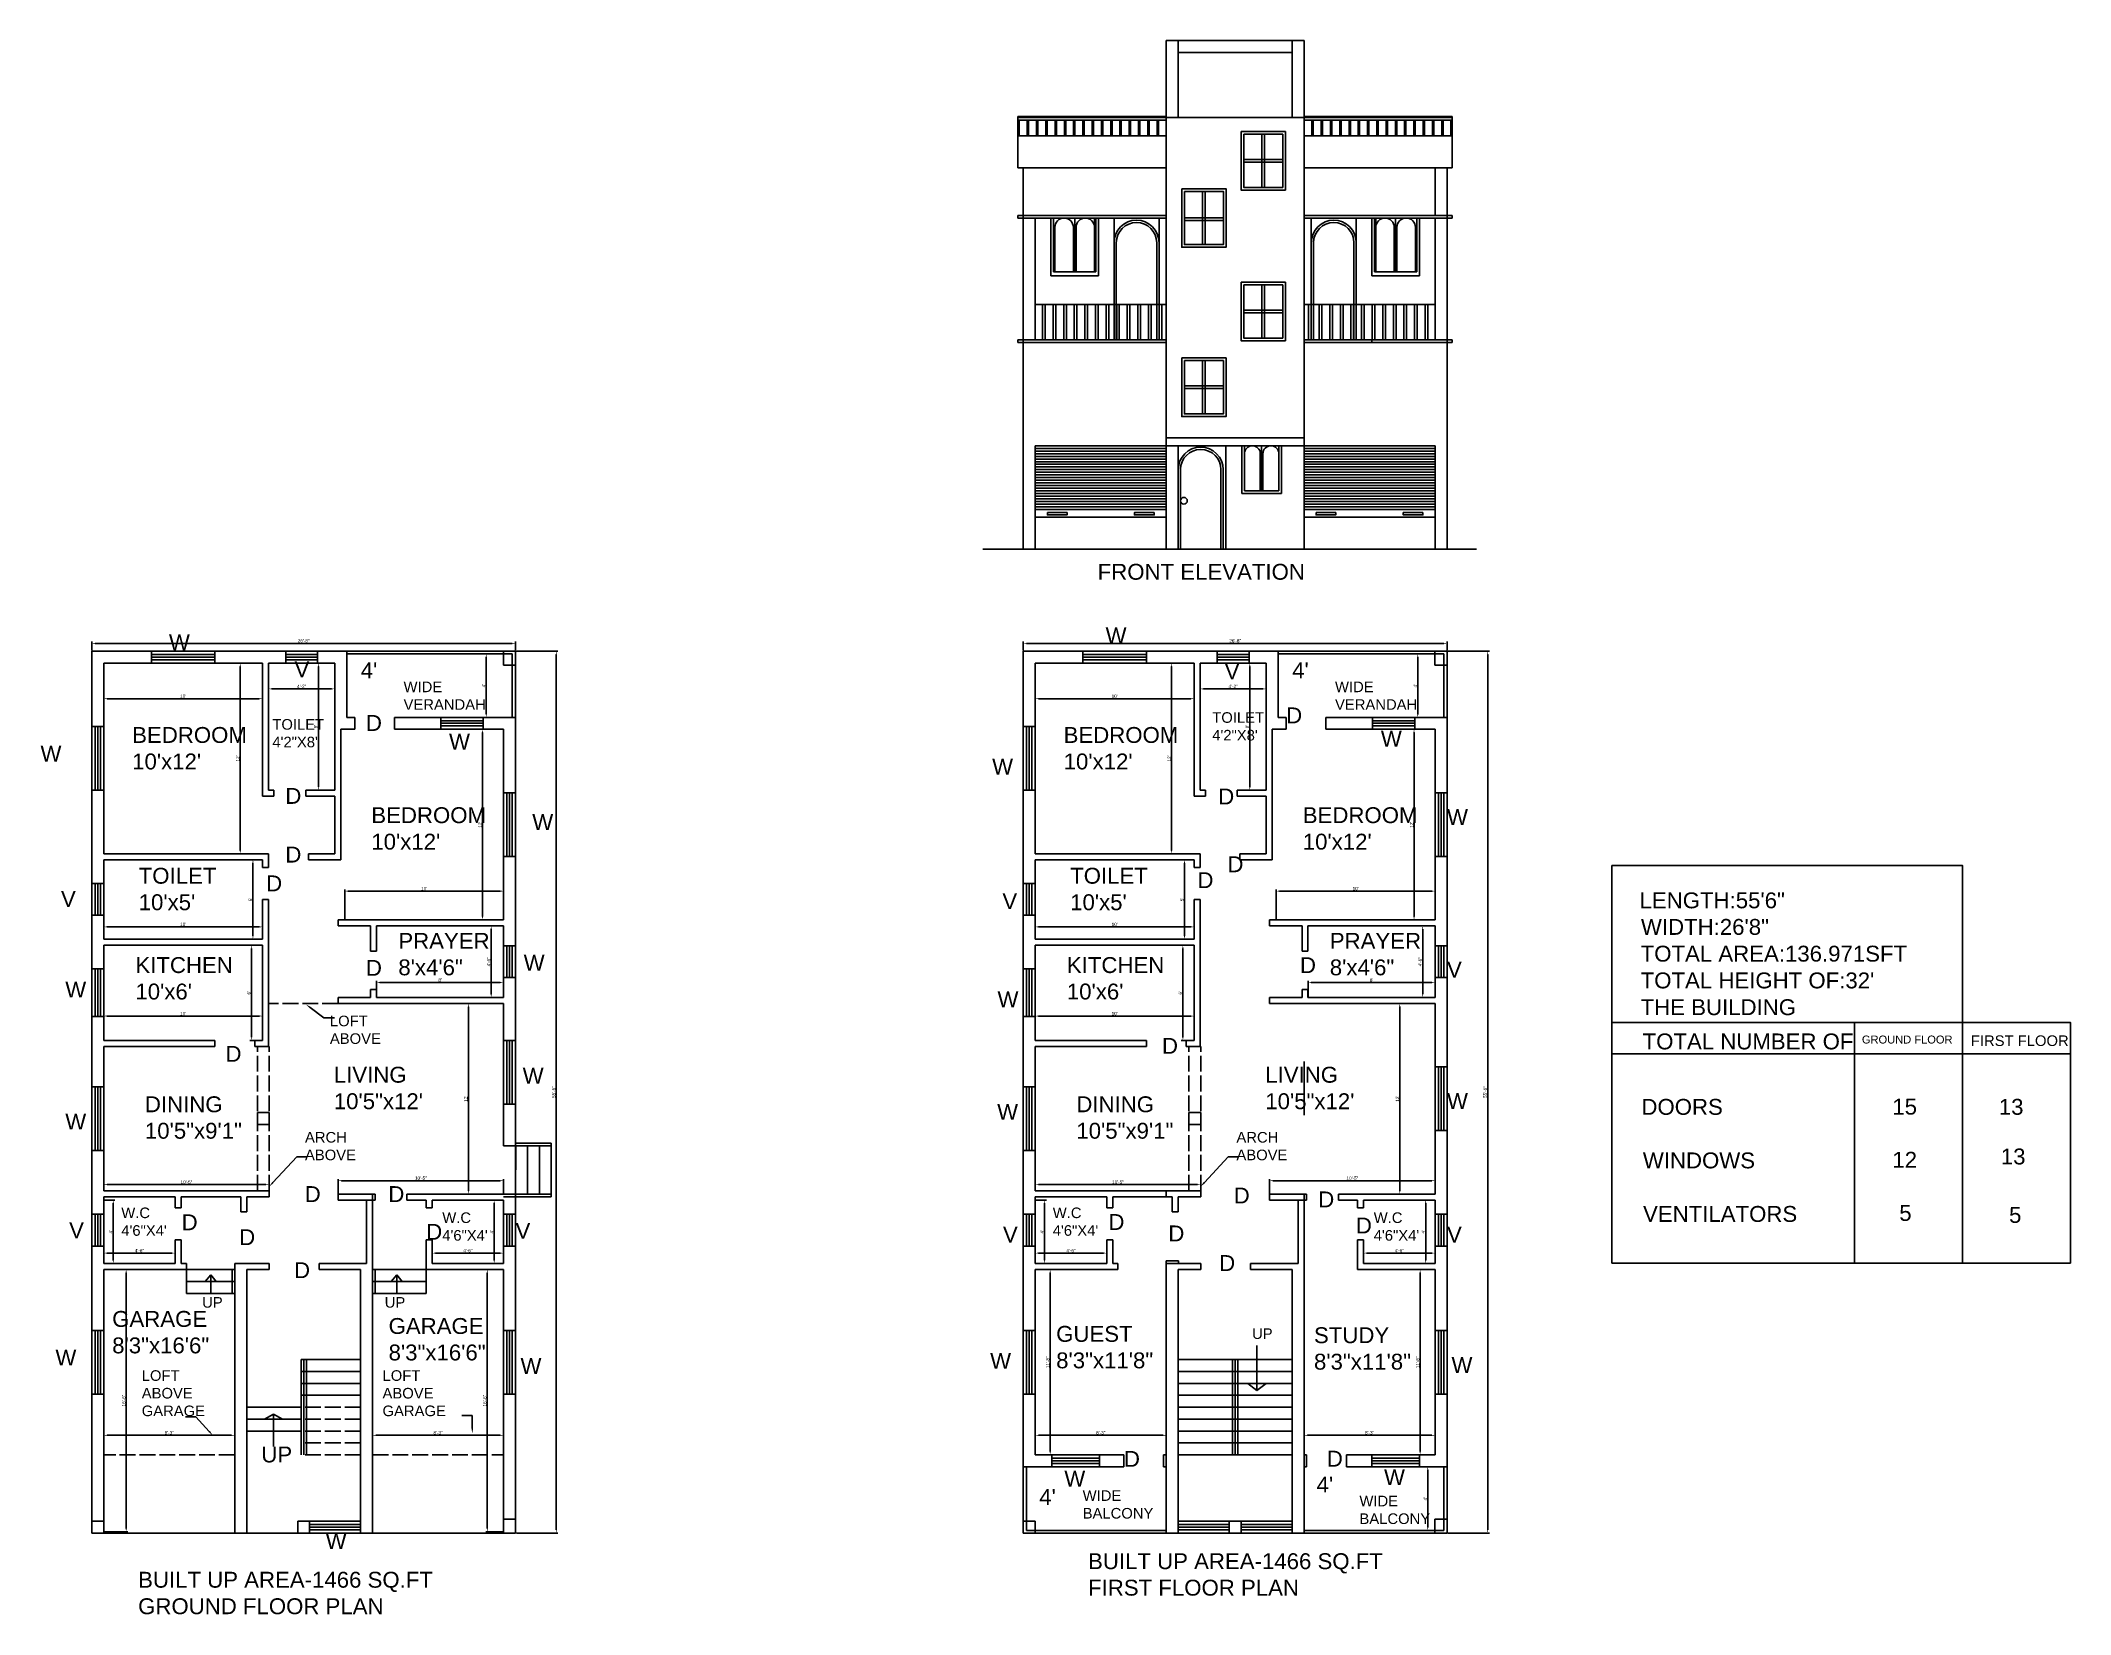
# Model space of a CAD drawing. Header units: inches. Extents: x 2598 to 4130, y 1262 to 2451.
import ezdxf
from ezdxf import colors
from ezdxf.entities.mleader import LeaderData, LeaderLine
from ezdxf.math import Vec2, Vec3

# ---------------------------------------------------------------- set-up
doc = ezdxf.new("R2010")
doc.units = ezdxf.units.IN
doc.linetypes.add('ACAD_ISO02W100', pattern=[15, 12, -3])
doc.styles.get("Standard").update_dxf_attribs({"font": 'arial.ttf'})
doc.dimstyles.new('ISO-25', dxfattribs={"dimtxt": 2.5, "dimasz": 2.5, "dimexe": 1.25, "dimexo": 0.625, "dimtad": 1, "dimlunit": 3, "dimtxsty": 'Standard', "dimcen": 2.5, "dimadec": 0, "dimazin": 0, "dimtfac": 1, "dimtmove": 0, "dimatfit": 3, "dimfxl": 1, "dimarcsym": 0})

msp = doc.modelspace()

# ---------------------------------------------------------------- texts
at = {"linetype": 'ByBlock', "lineweight": -2}
for s, height, p in [('LENGTH:55\'6"', 12, (3805.098, 1795.41)), ('WIDTH:26\'8"', 12, (3806.121, 1775.361)), ('TOTAL AREA:136.971SFT', 12, (3805.933, 1755.148)), ("TOTAL HEIGHT OF:32'", 12, (3805.933, 1734.935)), ('THE BUILDING', 12, (3805.933, 1714.731)), ('TOTAL NUMBER OF', 12, (3807.397, 1688.861)), ('GROUND FLOOR ', 6, (3973, 1693.291)), ('FIRST FLOOR ', 8, (4055.292, 1691.424)), ('DOORS', 12, (3806.497, 1639.445)), ('WINDOWS', 12, (3807.586, 1599.019)), ('VENTILATORS', 12, (3807.717, 1558.593))]:
    msp.add_text(s, height=height, dxfattribs=at).set_placement(p)
at = {"linetype": 'ByBlock'}
for s, width, insert, char_height, attachment_point in [('FRONT ELEVATION', 249.57665, (3395.858, 2055.537), 12, 1), ('TOILET\\P4\'2"X8\'', 13.08886, (2772.58, 1938.302), 8, 1), ('TOILET\\P4\'2"X8\'', 13.08886, (3482.393, 1943.485), 8, 1), ('UP', 10.50555, (2719.555, 1501.81), 8, 1), ('UP', 10.50555, (2872.926, 1501.81), 8, 3), ('UP', 10.50555, (3512.481, 1478.179), 8, 1), ('UP', 10.50555, (2764.246, 1388.935), 12, 1), ('BUILT UP AREA-1466 SQ.FT\\PFIRST FLOOR PLAN', 249.57665, (3388.596, 1308.34), 12, 1), ('BUILT UP AREA-1466 SQ.FT\\PGROUND FLOOR PLAN', 249.57665, (2671.196, 1294.328), 12, 1)]:
    msp.add_mtext_dynamic_manual_height_columns(s, width=width, gutter_width=12.5, heights=[0], dxfattribs=dict(at, insert=insert, char_height=char_height, attachment_point=attachment_point))
at = {"color": 2, "linetype": 'ByBlock', "lineweight": -2, "true_color": 0xf1eb1f, "char_height": 12, "attachment_point": 1}
for s, insert in [('{\\C256;W}', (2694.452, 2002.317)), ('{\\C256;W}', (3401.838, 2007.524)), ('{\\C256;V}', (2789.322, 1981.802)), ('{\\C256;V}', (3491.797, 1980.336)), ('{\\C256;D}', (3538.183, 1947.103)), ('{\\C256;D}', (2843.242, 1941.373)), ('{\\C256;W}', (2597.467, 1918.246)), ('{\\C256;W}', (2905.99, 1927.274)), ('{\\C256;W}', (3609.724, 1929.472)), ('{\\C256;W}', (3316.151, 1908.426)), ('{\\C256;D}', (2782.356, 1886.29)), ('{\\C256;D}', (3486.889, 1885.85)), ('{\\C256;W}', (3659.683, 1870.302)), ('{\\C256;W}', (2968.845, 1866.504)), ('{\\C256;D}', (2782.356, 1841.981)), ('{\\C256;D}', (3493.833, 1834.644)), ('{\\C256;D}', (2767.845, 1820.229)), ('{\\C256;D}', (3471.192, 1822.644)), ('{\\C256;V}', (2612.933, 1808.441)), ('{\\C256;V}', (3323.883, 1806.788)), ('{\\C256;D}', (2843.242, 1756.421)), ('{\\C256;W}', (2962.373, 1760.304)), ('{\\C256;D}', (3548.623, 1758.438)), ('{\\C256;V}', (3659.683, 1755.103)), ('{\\C256;W}', (2616.179, 1740.084)), ('{\\C256;W}', (3320.207, 1732.653)), ('{\\C256;D}', (2737.135, 1691.504)), ('{\\C256;D}', (3444.421, 1697.524)), ('{\\C256;W}', (2961.623, 1674.939)), ('{\\C256;W}', (3659.683, 1655.902)), ('{\\C256;W}', (2616.179, 1640.356)), ('{\\C256;W}', (3319.934, 1647.729)), ('{\\C256;D}', (2796.981, 1585.575)), ('{\\C256;D}', (2860.137, 1585.575)), ('{\\C256;D}', (3498.574, 1584.499)), ('{\\C256;D}', (3562.423, 1581.566)), ('{\\C256;D}', (2704.057, 1564.27)), ('{\\C256;D}', (3403.949, 1564.496)), ('{\\C256;V}', (2619.089, 1558.236)), ('{\\C256;D}', (2747.502, 1553.014)), ('{\\C256;D}', (2888.74, 1557.103)), ('{\\C256;V}', (2956.24, 1557.818)), ('{\\C256;V}', (3324.311, 1554.991)), ('{\\C256;D}', (3449.209, 1555.856)), ('{\\C256;D}', (3590.85, 1561.86)), ('{\\C256;V}', (3659.683, 1554.991)), ('{\\C256;D}', (3487.604, 1533.496)), ('{\\C256;D}', (2788.93, 1528.096)), ('{\\C256;W}', (2608.753, 1462.197)), ('{\\C256;W}', (3314.637, 1459.631)), ('{\\C256;W}', (3663.064, 1456.493)), ('{\\C256;W}', (2959.983, 1455.808)), ('{\\C256;D}', (3415.683, 1385.603)), ('{\\C256;D}', (3568.925, 1385.769)), ('{\\C256;W}', (3370.677, 1370.712)), ('{\\C256;W}', (3612.108, 1371.803)), ('{\\C256;W}', (2812.835, 1323.603))]:
    msp.add_mtext_dynamic_manual_height_columns(s, width=22.64097, gutter_width=12.5, heights=[0], dxfattribs=dict(at, insert=insert))
at = {"linetype": 'ACAD_ISO02W100', "attachment_point": 1}
for s, width, insert, char_height in [("4'  ", 59.68446, (2839.297, 1981.098), 12), ("4'  ", 59.68446, (3542.739, 1981.098), 12), ('WIDE VERANDAH', 40.93031, (2871.652, 1966.631), 8), ('WIDE VERANDAH', 40.93031, (3575.095, 1966.631), 8), ("BEDROOM\\P10'x12'", 59.68446, (2666.7, 1932.307), 12), ("BEDROOM\\P10'x12'", 59.68446, (3370.143, 1932.307), 12), ("BEDROOM\\P10'x12'", 59.68446, (2847.308, 1871.736), 12), ("BEDROOM\\P10'x12'", 59.68446, (3550.75, 1871.736), 12), ("TOILET\\P10'x5'", 59.68446, (2671.626, 1825.991), 12), ("TOILET\\P10'x5'", 59.68446, (3375.068, 1825.991), 12), ('PRAYER\\P8\'x4\'6"', 59.68446, (2867.717, 1776.808), 12), ('PRAYER\\P8\'x4\'6"', 59.68446, (3571.159, 1776.808), 12), ("KITCHEN\\P10'x6'", 59.68446, (2669.135, 1758.538), 12), ("KITCHEN\\P10'x6'", 59.68446, (3372.578, 1758.538), 12), ('LOFT ABOVE ', 40.93031, (2816.028, 1714.33), 8), ('LIVING\\P10\'5"x12\'', 59.68446, (2818.979, 1675.708), 12), ('LIVING\\P10\'5"x12\'', 59.68446, (3522.422, 1675.708), 12), ('DINING\\P10\'5"x9\'1"', 59.68446, (2676.308, 1653.408), 12), ('DINING\\P10\'5"x9\'1"', 59.68446, (3379.751, 1653.408), 12), ('ARCH ABOVE', 40.93031, (2797.203, 1626.472), 8), ('ARCH ABOVE', 40.93031, (3500.646, 1626.472), 8), ('W.C\\P4\'6"X4\'', 40.93031, (2658.49, 1569.424), 8), ('W.C\\P4\'6"X4\'', 40.93031, (2900.898, 1565.755), 8), ('W.C\\P4\'6"X4\'', 40.93031, (3361.933, 1569.424), 8), ('W.C\\P4\'6"X4\'', 40.93031, (3604.341, 1565.755), 8), ('GARAGE\\P8\'3"x16\'6"', 59.68446, (2651.609, 1491.311), 12), ('GARAGE \\P8\'3"x16\'6"', 59.68446, (2860.348, 1485.962), 12), ('GUEST\\P8\'3"x11\'8"', 59.68446, (3364.515, 1480.01), 12), ('STUDY\\P8\'3"x11\'8"', 59.68446, (3559.211, 1479.009), 12), ('LOFT ABOVE GARAGE', 40.93031, (2673.923, 1446.543), 8), ('LOFT ABOVE GARAGE', 40.93031, (2855.768, 1446.543), 8), ("4'  ", 59.68446, (3561.191, 1366.237), 12), ("4'  ", 59.68446, (3351.726, 1356.89), 12), ('WIDE BALCONY', 40.93031, (3384.522, 1355.866), 8), ('WIDE BALCONY', 40.93031, (3593.546, 1351.77), 8)]:
    msp.add_mtext_dynamic_manual_height_columns(s, width=width, gutter_width=12.5, heights=[0], dxfattribs=dict(at, insert=insert, char_height=char_height))
at = {"linetype": 'ByBlock', "lineweight": -2, "char_height": 12, "attachment_point": 1}
for s, insert in [('15', (3995.984, 1651.601)), ('13', (4076.421, 1651.472)), ('12', (3995.984, 1611.484)), ('13', (4077.921, 1613.98)), ('5', (4001.236, 1571.31)), ('5', (4084.152, 1569.811))]:
    msp.add_mtext_dynamic_manual_height_columns(s, width=13.79686, gutter_width=12.5, heights=[0], dxfattribs=dict(at, insert=insert))

# ---------------------------------------------------------------- blocks, each defined once
blk = doc.blocks.new('*D1')
at = {"color": 0, "lineweight": -2, "transparency": 16777216}
for p, q in [((3348.7, 1980), (3348.7, 1952.5)), ((3468.7, 1980), (3468.7, 1952.5)), ((3351.2, 1953.7), (3466.2, 1953.7))]:
    blk.add_line(p, q, dxfattribs=at)
at = {"color": 0, "transparency": 16777216}
for points in [[(3351.2, 1954.1), (3351.2, 1953.3), (3348.7, 1953.7)], [(3466.2, 1954.1), (3466.2, 1953.3), (3468.7, 1953.7)]]:
    blk.add_solid(points, dxfattribs=at)
at = {"layer": 'Defpoints', "color": 0, "transparency": 16777216}
for p in [(3348.7, 1980.6), (3468.7, 1980.6), (3468.7, 1953.7)]:
    blk.add_point(p, dxfattribs=at)
at = {"color": 0, "transparency": 16777216, "insert": (3408.7, 1955.6), "char_height": 2.5, "attachment_point": 5}
blk.add_mtext("10'", dxfattribs=at)
blk = doc.blocks.new('*D2')
at = {"color": 0, "lineweight": -2, "transparency": 16777216}
for p, q in [((3468.1, 1980.6), (3450.5, 1980.6)), ((3451.7, 1978.1), (3451.7, 1839.1)), ((3468.1, 1836.6), (3450.5, 1836.6))]:
    blk.add_line(p, q, dxfattribs=at)
at = {"color": 0, "transparency": 16777216}
for points in [[(3451.3, 1978.1), (3452.1, 1978.1), (3451.7, 1980.6)], [(3451.3, 1839.1), (3452.1, 1839.1), (3451.7, 1836.6)]]:
    blk.add_solid(points, dxfattribs=at)
at = {"layer": 'Defpoints', "color": 0, "transparency": 16777216}
for p in [(3468.7, 1980.6), (3451.7, 1836.6), (3468.7, 1836.6)]:
    blk.add_point(p, dxfattribs=at)
at = {"color": 0, "transparency": 16777216, "insert": (3449.8, 1908.6), "char_height": 2.5, "attachment_point": 5, "rotation": 90}
blk.add_mtext("12'", dxfattribs=at)
blk = doc.blocks.new('*D3')
at = {"color": 0, "lineweight": -2, "transparency": 16777216}
for p, q in [((3468.1, 1832.1), (3460.1, 1832.1)), ((3461.4, 1829.6), (3461.4, 1774.6)), ((3468.1, 1772.1), (3460.1, 1772.1))]:
    blk.add_line(p, q, dxfattribs=at)
at = {"color": 0, "transparency": 16777216}
for points in [[(3460.9, 1829.6), (3461.8, 1829.6), (3461.4, 1832.1)], [(3460.9, 1774.6), (3461.8, 1774.6), (3461.4, 1772.1)]]:
    blk.add_solid(points, dxfattribs=at)
at = {"layer": 'Defpoints', "color": 0, "transparency": 16777216}
for p in [(3468.7, 1832.1), (3461.4, 1772.1), (3468.7, 1772.1)]:
    blk.add_point(p, dxfattribs=at)
at = {"color": 0, "transparency": 16777216, "insert": (3459.5, 1802.1), "char_height": 2.5, "attachment_point": 5, "rotation": 90}
blk.add_mtext("5'", dxfattribs=at)
blk = doc.blocks.new('*D4')
at = {"color": 0, "lineweight": -2, "transparency": 16777216}
for p, q in [((3348.7, 1772.7), (3348.7, 1782.6)), ((3351.2, 1781.4), (3466.2, 1781.4)), ((3468.7, 1772.7), (3468.7, 1782.6))]:
    blk.add_line(p, q, dxfattribs=at)
at = {"color": 0, "transparency": 16777216}
for points in [[(3351.2, 1781.8), (3351.2, 1780.9), (3348.7, 1781.4)], [(3466.2, 1781.8), (3466.2, 1780.9), (3468.7, 1781.4)]]:
    blk.add_solid(points, dxfattribs=at)
at = {"layer": 'Defpoints', "color": 0, "transparency": 16777216}
for p in [(3468.7, 1781.4), (3348.7, 1772.1), (3468.7, 1772.1)]:
    blk.add_point(p, dxfattribs=at)
at = {"color": 0, "transparency": 16777216, "insert": (3408.7, 1783.3), "char_height": 2.5, "attachment_point": 5}
blk.add_mtext("10'", dxfattribs=at)
blk = doc.blocks.new('*D5')
at = {"color": 0, "lineweight": -2, "transparency": 16777216}
for p, q in [((3348.7, 1696.2), (3348.7, 1715.3)), ((3466.2, 1714), (3351.2, 1714)), ((3468.7, 1696.2), (3468.7, 1715.3))]:
    blk.add_line(p, q, dxfattribs=at)
at = {"color": 0, "transparency": 16777216}
for points in [[(3351.2, 1714.5), (3351.2, 1713.6), (3348.7, 1714)], [(3466.2, 1714.5), (3466.2, 1713.6), (3468.7, 1714)]]:
    blk.add_solid(points, dxfattribs=at)
at = {"layer": 'Defpoints', "color": 0, "transparency": 16777216}
for p in [(3348.7, 1714), (3348.7, 1695.6), (3468.7, 1695.6)]:
    blk.add_point(p, dxfattribs=at)
at = {"color": 0, "transparency": 16777216, "insert": (3408.7, 1715.9), "char_height": 2.5, "attachment_point": 5}
blk.add_mtext("10'", dxfattribs=at)
blk = doc.blocks.new('*D6')
at = {"color": 0, "lineweight": -2, "transparency": 16777216}
for p, q in [((3468.1, 1767.6), (3458.9, 1767.6)), ((3460.2, 1765.1), (3460.2, 1698.1)), ((3468.1, 1695.6), (3458.9, 1695.6))]:
    blk.add_line(p, q, dxfattribs=at)
at = {"color": 0, "transparency": 16777216}
for points in [[(3459.8, 1765.1), (3460.6, 1765.1), (3460.2, 1767.6)], [(3459.8, 1698.1), (3460.6, 1698.1), (3460.2, 1695.6)]]:
    blk.add_solid(points, dxfattribs=at)
at = {"layer": 'Defpoints', "color": 0, "transparency": 16777216}
for p in [(3468.7, 1767.6), (3460.2, 1695.6), (3468.7, 1695.6)]:
    blk.add_point(p, dxfattribs=at)
at = {"color": 0, "transparency": 16777216, "insert": (3458.3, 1731.6), "char_height": 2.5, "attachment_point": 5, "rotation": 90}
blk.add_mtext("6'", dxfattribs=at)
blk = doc.blocks.new('*D7')
at = {"color": 0, "lineweight": -2, "transparency": 16777216}
for p, q in [((3473.2, 1980), (3473.2, 1959.8)), ((3523.2, 1980), (3523.2, 1959.8)), ((3520.7, 1961.1), (3475.7, 1961.1))]:
    blk.add_line(p, q, dxfattribs=at)
at = {"color": 0, "transparency": 16777216}
for points in [[(3475.7, 1961.5), (3475.7, 1960.7), (3473.2, 1961.1)], [(3520.7, 1961.5), (3520.7, 1960.7), (3523.2, 1961.1)]]:
    blk.add_solid(points, dxfattribs=at)
at = {"layer": 'Defpoints', "color": 0, "transparency": 16777216}
for p in [(3473.2, 1980.6), (3523.2, 1980.6), (3473.2, 1961.1)]:
    blk.add_point(p, dxfattribs=at)
at = {"color": 0, "transparency": 16777216, "insert": (3498.2, 1963), "char_height": 2.5, "attachment_point": 5}
blk.add_mtext('4\'-2"', dxfattribs=at)
blk = doc.blocks.new('*D8')
at = {"color": 0, "lineweight": -2, "transparency": 16777216}
for p, q in [((3522.6, 1980.6), (3509.5, 1980.6)), ((3510.7, 1978.1), (3510.7, 1887.1)), ((3522.6, 1884.6), (3509.5, 1884.6))]:
    blk.add_line(p, q, dxfattribs=at)
at = {"color": 0, "transparency": 16777216}
for points in [[(3510.3, 1978.1), (3511.2, 1978.1), (3510.7, 1980.6)], [(3510.3, 1887.1), (3511.2, 1887.1), (3510.7, 1884.6)]]:
    blk.add_solid(points, dxfattribs=at)
at = {"layer": 'Defpoints', "color": 0, "transparency": 16777216}
for p in [(3523.2, 1980.6), (3510.7, 1884.6), (3523.2, 1884.6)]:
    blk.add_point(p, dxfattribs=at)
at = {"color": 0, "transparency": 16777216, "insert": (3508.8, 1932.6), "char_height": 2.5, "attachment_point": 5, "rotation": 90}
blk.add_mtext("8'", dxfattribs=at)
blk = doc.blocks.new('*D9')
at = {"color": 0, "lineweight": -2, "transparency": 16777216}
for p, q in [((3554.7, 1728.7), (3554.7, 1740.6)), ((3648.2, 1739.3), (3557.2, 1739.3)), ((3650.7, 1728.7), (3650.7, 1740.6))]:
    blk.add_line(p, q, dxfattribs=at)
at = {"color": 0, "transparency": 16777216}
for points in [[(3557.2, 1739.7), (3557.2, 1738.9), (3554.7, 1739.3)], [(3648.2, 1739.7), (3648.2, 1738.9), (3650.7, 1739.3)]]:
    blk.add_solid(points, dxfattribs=at)
at = {"layer": 'Defpoints', "color": 0, "transparency": 16777216}
for p in [(3554.7, 1739.3), (3554.7, 1728.1), (3650.7, 1728.1)]:
    blk.add_point(p, dxfattribs=at)
at = {"color": 0, "transparency": 16777216, "insert": (3602.7, 1741.2), "char_height": 2.5, "attachment_point": 5}
blk.add_mtext("8'", dxfattribs=at)
blk = doc.blocks.new('*D10')
at = {"color": 0, "lineweight": -2, "transparency": 16777216}
for p, q in [((3650.1, 1782.1), (3640, 1782.1)), ((3641.3, 1779.6), (3641.3, 1730.6)), ((3650.1, 1728.1), (3640, 1728.1))]:
    blk.add_line(p, q, dxfattribs=at)
at = {"color": 0, "transparency": 16777216}
for points in [[(3640.9, 1779.6), (3641.7, 1779.6), (3641.3, 1782.1)], [(3640.9, 1730.6), (3641.7, 1730.6), (3641.3, 1728.1)]]:
    blk.add_solid(points, dxfattribs=at)
at = {"layer": 'Defpoints', "color": 0, "transparency": 16777216}
for p in [(3650.7, 1782.1), (3641.3, 1728.1), (3650.7, 1728.1)]:
    blk.add_point(p, dxfattribs=at)
at = {"color": 0, "transparency": 16777216, "insert": (3639.4, 1755.1), "char_height": 2.5, "attachment_point": 5, "rotation": 90}
blk.add_mtext('4\'-6"', dxfattribs=at)
blk = doc.blocks.new('*D11')
at = {"color": 0, "lineweight": -2, "transparency": 16777216}
for p, q in [((3650.1, 1723.6), (3622.8, 1723.6)), ((3624, 1721.1), (3624, 1582.1)), ((3650.1, 1579.6), (3622.8, 1579.6))]:
    blk.add_line(p, q, dxfattribs=at)
at = {"color": 0, "transparency": 16777216}
for points in [[(3623.6, 1721.1), (3624.4, 1721.1), (3624, 1723.6)], [(3623.6, 1582.1), (3624.4, 1582.1), (3624, 1579.6)]]:
    blk.add_solid(points, dxfattribs=at)
at = {"layer": 'Defpoints', "color": 0, "transparency": 16777216}
for p in [(3650.7, 1723.6), (3624, 1579.6), (3650.7, 1579.6)]:
    blk.add_point(p, dxfattribs=at)
at = {"color": 0, "transparency": 16777216, "insert": (3622.2, 1651.6), "char_height": 2.5, "attachment_point": 5, "rotation": 90}
blk.add_mtext("12'", dxfattribs=at)
blk = doc.blocks.new('*D12')
at = {"color": 0, "lineweight": -2, "transparency": 16777216}
for p, q in [((3525.7, 1575.7), (3525.7, 1590.9)), ((3648.2, 1589.7), (3528.2, 1589.7)), ((3650.7, 1580.2), (3650.7, 1590.9))]:
    blk.add_line(p, q, dxfattribs=at)
at = {"color": 0, "transparency": 16777216}
for points in [[(3528.2, 1590.1), (3528.2, 1589.3), (3525.7, 1589.7)], [(3648.2, 1590.1), (3648.2, 1589.3), (3650.7, 1589.7)]]:
    blk.add_solid(points, dxfattribs=at)
at = {"layer": 'Defpoints', "color": 0, "transparency": 16777216}
for p in [(3525.7, 1589.7), (3650.7, 1579.6), (3525.7, 1575.1)]:
    blk.add_point(p, dxfattribs=at)
at = {"color": 0, "transparency": 16777216, "insert": (3588.2, 1591.6), "char_height": 2.5, "attachment_point": 5}
blk.add_mtext('10\'-5"', dxfattribs=at)
blk = doc.blocks.new('*D13')
at = {"color": 0, "lineweight": -2, "transparency": 16777216}
for p, q in [((3596.7, 1527.7), (3596.7, 1536.3)), ((3648.2, 1535), (3599.2, 1535)), ((3650.7, 1527.7), (3650.7, 1536.3))]:
    blk.add_line(p, q, dxfattribs=at)
at = {"color": 0, "transparency": 16777216}
for points in [[(3599.2, 1535.4), (3599.2, 1534.6), (3596.7, 1535)], [(3648.2, 1535.4), (3648.2, 1534.6), (3650.7, 1535)]]:
    blk.add_solid(points, dxfattribs=at)
at = {"layer": 'Defpoints', "color": 0, "transparency": 16777216}
for p in [(3596.7, 1535), (3596.7, 1527.1), (3650.7, 1527.1)]:
    blk.add_point(p, dxfattribs=at)
at = {"color": 0, "transparency": 16777216, "insert": (3623.7, 1536.9), "char_height": 2.5, "attachment_point": 5}
blk.add_mtext('4\'-6"', dxfattribs=at)
blk = doc.blocks.new('*D14')
at = {"color": 0, "lineweight": -2, "transparency": 16777216}
for p, q in [((3650.1, 1575.1), (3642.3, 1575.1)), ((3643.6, 1572.6), (3643.6, 1529.6)), ((3650.1, 1527.1), (3642.3, 1527.1))]:
    blk.add_line(p, q, dxfattribs=at)
at = {"color": 0, "transparency": 16777216}
for points in [[(3643.1, 1572.6), (3644, 1572.6), (3643.6, 1575.1)], [(3643.1, 1529.6), (3644, 1529.6), (3643.6, 1527.1)]]:
    blk.add_solid(points, dxfattribs=at)
at = {"layer": 'Defpoints', "color": 0, "transparency": 16777216}
for p in [(3650.7, 1575.1), (3643.6, 1527.1), (3650.7, 1527.1)]:
    blk.add_point(p, dxfattribs=at)
at = {"color": 0, "transparency": 16777216, "insert": (3641.7, 1551.1), "char_height": 2.5, "attachment_point": 5, "rotation": 90}
blk.add_mtext("4'", dxfattribs=at)
blk = doc.blocks.new('*D15')
at = {"color": 0, "lineweight": -2, "transparency": 16777216}
for p, q in [((3650.1, 1522.6), (3638.1, 1522.6)), ((3639.4, 1520.1), (3639.4, 1385.1)), ((3650.1, 1382.6), (3638.1, 1382.6))]:
    blk.add_line(p, q, dxfattribs=at)
at = {"color": 0, "transparency": 16777216}
for points in [[(3639, 1520.1), (3639.8, 1520.1), (3639.4, 1522.6)], [(3639, 1385.1), (3639.8, 1385.1), (3639.4, 1382.6)]]:
    blk.add_solid(points, dxfattribs=at)
at = {"layer": 'Defpoints', "color": 0, "transparency": 16777216}
for p in [(3650.7, 1522.6), (3639.4, 1382.6), (3650.7, 1382.6)]:
    blk.add_point(p, dxfattribs=at)
at = {"color": 0, "transparency": 16777216, "insert": (3637.5, 1452.6), "char_height": 2.5, "attachment_point": 5, "rotation": 90}
blk.add_mtext('11\'-8"', dxfattribs=at)
blk = doc.blocks.new('*D16')
at = {"color": 0, "lineweight": -2, "transparency": 16777216}
for p, q in [((3551.7, 1383.2), (3551.7, 1398.6)), ((3648.2, 1397.4), (3554.2, 1397.4)), ((3650.7, 1383.2), (3650.7, 1398.6))]:
    blk.add_line(p, q, dxfattribs=at)
at = {"color": 0, "transparency": 16777216}
for points in [[(3554.2, 1397.8), (3554.2, 1397), (3551.7, 1397.4)], [(3648.2, 1397.8), (3648.2, 1397), (3650.7, 1397.4)]]:
    blk.add_solid(points, dxfattribs=at)
at = {"layer": 'Defpoints', "color": 0, "transparency": 16777216}
for p in [(3551.7, 1397.4), (3551.7, 1382.6), (3650.7, 1382.6)]:
    blk.add_point(p, dxfattribs=at)
at = {"color": 0, "transparency": 16777216, "insert": (3601.2, 1399.3), "char_height": 2.5, "attachment_point": 5}
blk.add_mtext('8\'-3"', dxfattribs=at)
blk = doc.blocks.new('*D17')
at = {"color": 0, "lineweight": -2, "transparency": 16777216}
for p, q in [((3650.1, 1373.6), (3643.9, 1373.6)), ((3645.1, 1328.1), (3645.1, 1371.1)), ((3650.1, 1325.6), (3643.9, 1325.6))]:
    blk.add_line(p, q, dxfattribs=at)
at = {"color": 0, "transparency": 16777216}
for points in [[(3644.7, 1371.1), (3645.6, 1371.1), (3645.1, 1373.6)], [(3644.7, 1328.1), (3645.6, 1328.1), (3645.1, 1325.6)]]:
    blk.add_solid(points, dxfattribs=at)
at = {"layer": 'Defpoints', "color": 0, "transparency": 16777216}
for p in [(3645.1, 1373.6), (3650.7, 1373.6), (3650.7, 1325.6)]:
    blk.add_point(p, dxfattribs=at)
at = {"color": 0, "transparency": 16777216, "insert": (3643.3, 1349.6), "char_height": 2.5, "attachment_point": 5, "rotation": 90}
blk.add_mtext("4'", dxfattribs=at)
blk = doc.blocks.new('*D18')
at = {"color": 0, "lineweight": -2, "transparency": 16777216}
for p, q in [((3650.1, 1930.6), (3633.5, 1930.6)), ((3634.8, 1928.1), (3634.8, 1789.1)), ((3650.1, 1786.6), (3633.5, 1786.6))]:
    blk.add_line(p, q, dxfattribs=at)
at = {"color": 0, "transparency": 16777216}
for points in [[(3634.3, 1928.1), (3635.2, 1928.1), (3634.8, 1930.6)], [(3634.3, 1789.1), (3635.2, 1789.1), (3634.8, 1786.6)]]:
    blk.add_solid(points, dxfattribs=at)
at = {"layer": 'Defpoints', "color": 0, "transparency": 16777216}
for p in [(3650.7, 1930.6), (3634.8, 1786.6), (3650.7, 1786.6)]:
    blk.add_point(p, dxfattribs=at)
at = {"color": 0, "transparency": 16777216, "insert": (3632.9, 1858.6), "char_height": 2.5, "attachment_point": 5, "rotation": 90}
blk.add_mtext("12'", dxfattribs=at)
blk = doc.blocks.new('*D19')
at = {"color": 0, "lineweight": -2, "transparency": 16777216}
for p, q in [((3530.7, 1787.2), (3530.7, 1809.6)), ((3650.7, 1787.2), (3650.7, 1809.6)), ((3648.2, 1808.4), (3533.2, 1808.4))]:
    blk.add_line(p, q, dxfattribs=at)
at = {"color": 0, "transparency": 16777216}
for points in [[(3533.2, 1808.8), (3533.2, 1807.9), (3530.7, 1808.4)], [(3648.2, 1808.8), (3648.2, 1807.9), (3650.7, 1808.4)]]:
    blk.add_solid(points, dxfattribs=at)
at = {"layer": 'Defpoints', "color": 0, "transparency": 16777216}
for p in [(3530.7, 1808.4), (3530.7, 1786.6), (3650.7, 1786.6)]:
    blk.add_point(p, dxfattribs=at)
at = {"color": 0, "transparency": 16777216, "insert": (3590.7, 1810.3), "char_height": 2.5, "attachment_point": 5}
blk.add_mtext("10'", dxfattribs=at)
blk = doc.blocks.new('*D20')
at = {"color": 0, "lineweight": -2, "transparency": 16777216}
for p, q in [((3656.6, 1987.6), (3636.3, 1987.6)), ((3637.6, 1985.1), (3637.6, 1942.1)), ((3659.1, 1939.6), (3636.3, 1939.6))]:
    blk.add_line(p, q, dxfattribs=at)
at = {"color": 0, "transparency": 16777216}
for points in [[(3637.1, 1985.1), (3638, 1985.1), (3637.6, 1987.6)], [(3637.1, 1942.1), (3638, 1942.1), (3637.6, 1939.6)]]:
    blk.add_solid(points, dxfattribs=at)
at = {"layer": 'Defpoints', "color": 0, "transparency": 16777216}
for p in [(3657.2, 1987.6), (3637.6, 1939.6), (3659.7, 1939.6)]:
    blk.add_point(p, dxfattribs=at)
at = {"color": 0, "transparency": 16777216, "insert": (3635.7, 1963.6), "char_height": 2.5, "attachment_point": 5, "rotation": 90}
blk.add_mtext("4'", dxfattribs=at)
blk = doc.blocks.new('*D23')
at = {"color": 0, "lineweight": -2, "transparency": 16777216}
for p, q in [((3348.7, 1527.7), (3348.7, 1536.3)), ((3351.2, 1535), (3400.2, 1535)), ((3402.7, 1527.7), (3402.7, 1536.3))]:
    blk.add_line(p, q, dxfattribs=at)
at = {"color": 0, "transparency": 16777216}
for points in [[(3351.2, 1535.4), (3351.2, 1534.6), (3348.7, 1535)], [(3400.2, 1535.4), (3400.2, 1534.6), (3402.7, 1535)]]:
    blk.add_solid(points, dxfattribs=at)
at = {"layer": 'Defpoints', "color": 0, "transparency": 16777216}
for p in [(3402.7, 1535), (3348.7, 1527.1), (3402.7, 1527.1)]:
    blk.add_point(p, dxfattribs=at)
at = {"color": 0, "transparency": 16777216, "insert": (3375.7, 1536.9), "char_height": 2.5, "attachment_point": 5}
blk.add_mtext('4\'-6"', dxfattribs=at)
blk = doc.blocks.new('*D21')
at = {"color": 0, "lineweight": -2, "transparency": 16777216}
for p, q in [((3349.3, 1575.1), (3357.1, 1575.1)), ((3355.8, 1572.6), (3355.8, 1529.6)), ((3349.3, 1527.1), (3357.1, 1527.1))]:
    blk.add_line(p, q, dxfattribs=at)
at = {"color": 0, "transparency": 16777216}
for points in [[(3355.4, 1572.6), (3356.2, 1572.6), (3355.8, 1575.1)], [(3355.4, 1529.6), (3356.2, 1529.6), (3355.8, 1527.1)]]:
    blk.add_solid(points, dxfattribs=at)
at = {"layer": 'Defpoints', "color": 0, "transparency": 16777216}
for p in [(3348.7, 1575.1), (3348.7, 1527.1), (3355.8, 1527.1)]:
    blk.add_point(p, dxfattribs=at)
at = {"color": 0, "transparency": 16777216, "insert": (3353.9, 1551.1), "char_height": 2.5, "attachment_point": 5, "rotation": 90}
blk.add_mtext("4'", dxfattribs=at)
blk = doc.blocks.new('*D22')
at = {"color": 0, "lineweight": -2, "transparency": 16777216}
for p, q in [((3349.3, 1522.6), (3361.2, 1522.6)), ((3360, 1520.1), (3360, 1385.1)), ((3349.3, 1382.6), (3361.2, 1382.6))]:
    blk.add_line(p, q, dxfattribs=at)
at = {"color": 0, "transparency": 16777216}
for points in [[(3359.6, 1520.1), (3360.4, 1520.1), (3360, 1522.6)], [(3359.6, 1385.1), (3360.4, 1385.1), (3360, 1382.6)]]:
    blk.add_solid(points, dxfattribs=at)
at = {"layer": 'Defpoints', "color": 0, "transparency": 16777216}
for p in [(3348.7, 1522.6), (3348.7, 1382.6), (3360, 1382.6)]:
    blk.add_point(p, dxfattribs=at)
at = {"color": 0, "transparency": 16777216, "insert": (3358.1, 1452.6), "char_height": 2.5, "attachment_point": 5, "rotation": 90}
blk.add_mtext('11\'-8"', dxfattribs=at)
blk = doc.blocks.new('*D24')
at = {"color": 0, "lineweight": -2, "transparency": 16777216}
for p, q in [((3348.7, 1383.2), (3348.7, 1398.6)), ((3351.2, 1397.4), (3445.2, 1397.4)), ((3447.7, 1382.9), (3447.7, 1398.6))]:
    blk.add_line(p, q, dxfattribs=at)
at = {"color": 0, "transparency": 16777216}
for points in [[(3351.2, 1397.8), (3351.2, 1397), (3348.7, 1397.4)], [(3445.2, 1397.8), (3445.2, 1397), (3447.7, 1397.4)]]:
    blk.add_solid(points, dxfattribs=at)
at = {"layer": 'Defpoints', "color": 0, "transparency": 16777216}
for p in [(3447.7, 1397.4), (3348.7, 1382.6), (3447.7, 1382.2)]:
    blk.add_point(p, dxfattribs=at)
at = {"color": 0, "transparency": 16777216, "insert": (3398.2, 1399.3), "char_height": 2.5, "attachment_point": 5}
blk.add_mtext('8\'-3"', dxfattribs=at)
blk = doc.blocks.new('*D25')
at = {"color": 0, "lineweight": -2, "transparency": 16777216}
for p, q in [((3348.7, 1582.7), (3348.7, 1587.9)), ((3351.2, 1586.7), (3471.2, 1586.7)), ((3473.7, 1582.7), (3473.7, 1587.9))]:
    blk.add_line(p, q, dxfattribs=at)
at = {"color": 0, "transparency": 16777216}
for points in [[(3351.2, 1587.1), (3351.2, 1586.3), (3348.7, 1586.7)], [(3471.2, 1587.1), (3471.2, 1586.3), (3473.7, 1586.7)]]:
    blk.add_solid(points, dxfattribs=at)
at = {"layer": 'Defpoints', "color": 0, "transparency": 16777216}
for p in [(3348.7, 1582.1), (3473.7, 1586.7), (3473.7, 1582.1)]:
    blk.add_point(p, dxfattribs=at)
at = {"color": 0, "transparency": 16777216, "insert": (3411.2, 1588.6), "char_height": 2.5, "attachment_point": 5}
blk.add_mtext('10\'-5"', dxfattribs=at)
blk = doc.blocks.new('*D26')
at = {"color": 0, "lineweight": -2, "transparency": 16777216}
for p, q in [((3339.7, 1990.2), (3339.7, 1996.8)), ((3342.2, 1995.5), (3657.2, 1995.5)), ((3659.7, 1990.2), (3659.7, 1996.8))]:
    blk.add_line(p, q, dxfattribs=at)
at = {"color": 0, "transparency": 16777216}
for points in [[(3342.2, 1995.9), (3342.2, 1995.1), (3339.7, 1995.5)], [(3657.2, 1995.9), (3657.2, 1995.1), (3659.7, 1995.5)]]:
    blk.add_solid(points, dxfattribs=at)
at = {"layer": 'Defpoints', "color": 0, "transparency": 16777216}
for p in [(3659.7, 1995.5), (3339.7, 1989.6), (3659.7, 1989.6)]:
    blk.add_point(p, dxfattribs=at)
at = {"color": 0, "transparency": 16777216, "insert": (3499.7, 1997.4), "char_height": 2.5, "attachment_point": 5}
blk.add_mtext('26\'-8"', dxfattribs=at)
blk = doc.blocks.new('*D27')
at = {"color": 0, "lineweight": -2, "transparency": 16777216}
for p, q in [((3660.3, 1989.6), (3691.7, 1989.6)), ((3690.4, 1987.1), (3690.4, 1326.1)), ((3660.3, 1323.6), (3691.7, 1323.6))]:
    blk.add_line(p, q, dxfattribs=at)
at = {"color": 0, "transparency": 16777216}
for points in [[(3690, 1987.1), (3690.8, 1987.1), (3690.4, 1989.6)], [(3690, 1326.1), (3690.8, 1326.1), (3690.4, 1323.6)]]:
    blk.add_solid(points, dxfattribs=at)
at = {"layer": 'Defpoints', "color": 0, "transparency": 16777216}
for p in [(3659.7, 1989.6), (3659.7, 1323.6), (3690.4, 1323.6)]:
    blk.add_point(p, dxfattribs=at)
at = {"color": 0, "transparency": 16777216, "insert": (3688.5, 1656.6), "char_height": 2.5, "attachment_point": 5, "rotation": 90}
blk.add_mtext('55\'-6"', dxfattribs=at)
blk = doc.blocks.new('*D31')
at = {"color": 0, "lineweight": -2, "transparency": 16777216}
for p, q in [((2645.2, 1980), (2645.2, 1952.5)), ((2765.2, 1980), (2765.2, 1952.5)), ((2647.7, 1953.7), (2762.7, 1953.7))]:
    blk.add_line(p, q, dxfattribs=at)
at = {"color": 0, "transparency": 16777216}
for points in [[(2647.7, 1954.1), (2647.7, 1953.3), (2645.2, 1953.7)], [(2762.7, 1954.1), (2762.7, 1953.3), (2765.2, 1953.7)]]:
    blk.add_solid(points, dxfattribs=at)
at = {"layer": 'Defpoints', "color": 0, "transparency": 16777216}
for p in [(2645.2, 1980.6), (2765.2, 1980.6), (2765.2, 1953.7)]:
    blk.add_point(p, dxfattribs=at)
at = {"color": 0, "transparency": 16777216, "insert": (2705.2, 1955.6), "char_height": 2.5, "attachment_point": 5}
blk.add_mtext("10'", dxfattribs=at)
blk = doc.blocks.new('*D32')
at = {"color": 0, "lineweight": -2, "transparency": 16777216}
for p, q in [((2764.6, 1980.6), (2747, 1980.6)), ((2748.3, 1978.1), (2748.3, 1839.1)), ((2764.6, 1836.6), (2747, 1836.6))]:
    blk.add_line(p, q, dxfattribs=at)
at = {"color": 0, "transparency": 16777216}
for points in [[(2747.9, 1978.1), (2748.7, 1978.1), (2748.3, 1980.6)], [(2747.9, 1839.1), (2748.7, 1839.1), (2748.3, 1836.6)]]:
    blk.add_solid(points, dxfattribs=at)
at = {"layer": 'Defpoints', "color": 0, "transparency": 16777216}
for p in [(2765.2, 1980.6), (2748.3, 1836.6), (2765.2, 1836.6)]:
    blk.add_point(p, dxfattribs=at)
at = {"color": 0, "transparency": 16777216, "insert": (2746.4, 1908.6), "char_height": 2.5, "attachment_point": 5, "rotation": 90}
blk.add_mtext("12'", dxfattribs=at)
blk = doc.blocks.new('*D33')
at = {"color": 0, "lineweight": -2, "transparency": 16777216}
for p, q in [((2764.6, 1832.1), (2756.7, 1832.1)), ((2757.9, 1829.6), (2757.9, 1774.6)), ((2764.6, 1772.1), (2756.7, 1772.1))]:
    blk.add_line(p, q, dxfattribs=at)
at = {"color": 0, "transparency": 16777216}
for points in [[(2757.5, 1829.6), (2758.3, 1829.6), (2757.9, 1832.1)], [(2757.5, 1774.6), (2758.3, 1774.6), (2757.9, 1772.1)]]:
    blk.add_solid(points, dxfattribs=at)
at = {"layer": 'Defpoints', "color": 0, "transparency": 16777216}
for p in [(2765.2, 1832.1), (2757.9, 1772.1), (2765.2, 1772.1)]:
    blk.add_point(p, dxfattribs=at)
at = {"color": 0, "transparency": 16777216, "insert": (2756, 1802.1), "char_height": 2.5, "attachment_point": 5, "rotation": 90}
blk.add_mtext("5'", dxfattribs=at)
blk = doc.blocks.new('*D38')
at = {"color": 0, "lineweight": -2, "transparency": 16777216}
for p, q in [((2645.2, 1772.7), (2645.2, 1782.6)), ((2647.7, 1781.4), (2762.7, 1781.4)), ((2765.2, 1772.7), (2765.2, 1782.6))]:
    blk.add_line(p, q, dxfattribs=at)
at = {"color": 0, "transparency": 16777216}
for points in [[(2647.7, 1781.8), (2647.7, 1780.9), (2645.2, 1781.4)], [(2762.7, 1781.8), (2762.7, 1780.9), (2765.2, 1781.4)]]:
    blk.add_solid(points, dxfattribs=at)
at = {"layer": 'Defpoints', "color": 0, "transparency": 16777216}
for p in [(2765.2, 1781.4), (2645.2, 1772.1), (2765.2, 1772.1)]:
    blk.add_point(p, dxfattribs=at)
at = {"color": 0, "transparency": 16777216, "insert": (2705.2, 1783.3), "char_height": 2.5, "attachment_point": 5}
blk.add_mtext("10'", dxfattribs=at)
blk = doc.blocks.new('*D39')
at = {"color": 0, "lineweight": -2, "transparency": 16777216}
for p, q in [((2645.2, 1696.2), (2645.2, 1715.3)), ((2762.7, 1714), (2647.7, 1714)), ((2765.2, 1696.2), (2765.2, 1715.3))]:
    blk.add_line(p, q, dxfattribs=at)
at = {"color": 0, "transparency": 16777216}
for points in [[(2647.7, 1714.5), (2647.7, 1713.6), (2645.2, 1714)], [(2762.7, 1714.5), (2762.7, 1713.6), (2765.2, 1714)]]:
    blk.add_solid(points, dxfattribs=at)
at = {"layer": 'Defpoints', "color": 0, "transparency": 16777216}
for p in [(2645.2, 1714), (2645.2, 1695.6), (2765.2, 1695.6)]:
    blk.add_point(p, dxfattribs=at)
at = {"color": 0, "transparency": 16777216, "insert": (2705.2, 1715.9), "char_height": 2.5, "attachment_point": 5}
blk.add_mtext("10'", dxfattribs=at)
blk = doc.blocks.new('*D34')
at = {"color": 0, "lineweight": -2, "transparency": 16777216}
for p, q in [((2764.6, 1767.6), (2755.5, 1767.6)), ((2756.7, 1765.1), (2756.7, 1698.1)), ((2764.6, 1695.6), (2755.5, 1695.6))]:
    blk.add_line(p, q, dxfattribs=at)
at = {"color": 0, "transparency": 16777216}
for points in [[(2756.3, 1765.1), (2757.1, 1765.1), (2756.7, 1767.6)], [(2756.3, 1698.1), (2757.1, 1698.1), (2756.7, 1695.6)]]:
    blk.add_solid(points, dxfattribs=at)
at = {"layer": 'Defpoints', "color": 0, "transparency": 16777216}
for p in [(2765.2, 1767.6), (2756.7, 1695.6), (2765.2, 1695.6)]:
    blk.add_point(p, dxfattribs=at)
at = {"color": 0, "transparency": 16777216, "insert": (2754.8, 1731.6), "char_height": 2.5, "attachment_point": 5, "rotation": 90}
blk.add_mtext("6'", dxfattribs=at)
blk = doc.blocks.new('*D40')
at = {"color": 0, "lineweight": -2, "transparency": 16777216}
for p, q in [((2769.7, 1980), (2769.7, 1959.8)), ((2819.7, 1980), (2819.7, 1959.8)), ((2817.2, 1961.1), (2772.2, 1961.1))]:
    blk.add_line(p, q, dxfattribs=at)
at = {"color": 0, "transparency": 16777216}
for points in [[(2772.2, 1961.5), (2772.2, 1960.7), (2769.7, 1961.1)], [(2817.2, 1961.5), (2817.2, 1960.7), (2819.7, 1961.1)]]:
    blk.add_solid(points, dxfattribs=at)
at = {"layer": 'Defpoints', "color": 0, "transparency": 16777216}
for p in [(2769.7, 1980.6), (2819.7, 1980.6), (2769.7, 1961.1)]:
    blk.add_point(p, dxfattribs=at)
at = {"color": 0, "transparency": 16777216, "insert": (2794.7, 1963), "char_height": 2.5, "attachment_point": 5}
blk.add_mtext('4\'-2"', dxfattribs=at)
blk = doc.blocks.new('*D41')
at = {"color": 0, "lineweight": -2, "transparency": 16777216}
for p, q in [((2819.1, 1980.6), (2806.1, 1980.6)), ((2807.3, 1978.1), (2807.3, 1887.1)), ((2819.1, 1884.6), (2806.1, 1884.6))]:
    blk.add_line(p, q, dxfattribs=at)
at = {"color": 0, "transparency": 16777216}
for points in [[(2806.9, 1978.1), (2807.7, 1978.1), (2807.3, 1980.6)], [(2806.9, 1887.1), (2807.7, 1887.1), (2807.3, 1884.6)]]:
    blk.add_solid(points, dxfattribs=at)
at = {"layer": 'Defpoints', "color": 0, "transparency": 16777216}
for p in [(2819.7, 1980.6), (2807.3, 1884.6), (2819.7, 1884.6)]:
    blk.add_point(p, dxfattribs=at)
at = {"color": 0, "transparency": 16777216, "insert": (2805.4, 1932.6), "char_height": 2.5, "attachment_point": 5, "rotation": 90}
blk.add_mtext("8'", dxfattribs=at)
blk = doc.blocks.new('*D42')
at = {"color": 0, "lineweight": -2, "transparency": 16777216}
for p, q in [((2851.2, 1728.7), (2851.2, 1740.6)), ((2944.7, 1739.3), (2853.7, 1739.3)), ((2947.2, 1728.7), (2947.2, 1740.6))]:
    blk.add_line(p, q, dxfattribs=at)
at = {"color": 0, "transparency": 16777216}
for points in [[(2853.7, 1739.7), (2853.7, 1738.9), (2851.2, 1739.3)], [(2944.7, 1739.7), (2944.7, 1738.9), (2947.2, 1739.3)]]:
    blk.add_solid(points, dxfattribs=at)
at = {"layer": 'Defpoints', "color": 0, "transparency": 16777216}
for p in [(2851.2, 1739.3), (2851.2, 1728.1), (2947.2, 1728.1)]:
    blk.add_point(p, dxfattribs=at)
at = {"color": 0, "transparency": 16777216, "insert": (2899.2, 1741.2), "char_height": 2.5, "attachment_point": 5}
blk.add_mtext("8'", dxfattribs=at)
blk = doc.blocks.new('*D28')
at = {"color": 0, "lineweight": -2, "transparency": 16777216}
for p, q in [((2946.6, 1782.1), (2936.6, 1782.1)), ((2937.8, 1779.6), (2937.8, 1730.6)), ((2946.6, 1728.1), (2936.6, 1728.1))]:
    blk.add_line(p, q, dxfattribs=at)
at = {"color": 0, "transparency": 16777216}
for points in [[(2937.4, 1779.6), (2938.3, 1779.6), (2937.8, 1782.1)], [(2937.4, 1730.6), (2938.3, 1730.6), (2937.8, 1728.1)]]:
    blk.add_solid(points, dxfattribs=at)
at = {"layer": 'Defpoints', "color": 0, "transparency": 16777216}
for p in [(2947.2, 1782.1), (2937.8, 1728.1), (2947.2, 1728.1)]:
    blk.add_point(p, dxfattribs=at)
at = {"color": 0, "transparency": 16777216, "insert": (2935.9, 1755.1), "char_height": 2.5, "attachment_point": 5, "rotation": 90}
blk.add_mtext('4\'-6"', dxfattribs=at)
blk = doc.blocks.new('*D43')
at = {"color": 0, "lineweight": -2, "transparency": 16777216}
for p, q in [((2946.6, 1723.6), (2919.3, 1723.6)), ((2920.6, 1721.1), (2920.6, 1582.1)), ((2946.6, 1579.6), (2919.3, 1579.6))]:
    blk.add_line(p, q, dxfattribs=at)
at = {"color": 0, "transparency": 16777216}
for points in [[(2920.2, 1721.1), (2921, 1721.1), (2920.6, 1723.6)], [(2920.2, 1582.1), (2921, 1582.1), (2920.6, 1579.6)]]:
    blk.add_solid(points, dxfattribs=at)
at = {"layer": 'Defpoints', "color": 0, "transparency": 16777216}
for p in [(2947.2, 1723.6), (2920.6, 1579.6), (2947.2, 1579.6)]:
    blk.add_point(p, dxfattribs=at)
at = {"color": 0, "transparency": 16777216, "insert": (2918.7, 1651.6), "char_height": 2.5, "attachment_point": 5, "rotation": 90}
blk.add_mtext("12'", dxfattribs=at)
blk = doc.blocks.new('*D44')
at = {"color": 0, "lineweight": -2, "transparency": 16777216}
for p, q in [((2822.2, 1575.7), (2822.2, 1590.9)), ((2944.7, 1589.7), (2824.7, 1589.7)), ((2947.2, 1580.2), (2947.2, 1590.9))]:
    blk.add_line(p, q, dxfattribs=at)
at = {"color": 0, "transparency": 16777216}
for points in [[(2824.7, 1590.1), (2824.7, 1589.3), (2822.2, 1589.7)], [(2944.7, 1590.1), (2944.7, 1589.3), (2947.2, 1589.7)]]:
    blk.add_solid(points, dxfattribs=at)
at = {"layer": 'Defpoints', "color": 0, "transparency": 16777216}
for p in [(2822.2, 1589.7), (2947.2, 1579.6), (2822.2, 1575.1)]:
    blk.add_point(p, dxfattribs=at)
at = {"color": 0, "transparency": 16777216, "insert": (2884.7, 1591.6), "char_height": 2.5, "attachment_point": 5}
blk.add_mtext('10\'-5"', dxfattribs=at)
blk = doc.blocks.new('*D29')
at = {"color": 0, "lineweight": -2, "transparency": 16777216}
for p, q in [((2893.2, 1527.7), (2893.2, 1536.3)), ((2944.7, 1535), (2895.7, 1535)), ((2947.2, 1527.7), (2947.2, 1536.3))]:
    blk.add_line(p, q, dxfattribs=at)
at = {"color": 0, "transparency": 16777216}
for points in [[(2895.7, 1535.4), (2895.7, 1534.6), (2893.2, 1535)], [(2944.7, 1535.4), (2944.7, 1534.6), (2947.2, 1535)]]:
    blk.add_solid(points, dxfattribs=at)
at = {"layer": 'Defpoints', "color": 0, "transparency": 16777216}
for p in [(2893.2, 1535), (2893.2, 1527.1), (2947.2, 1527.1)]:
    blk.add_point(p, dxfattribs=at)
at = {"color": 0, "transparency": 16777216, "insert": (2920.2, 1536.9), "char_height": 2.5, "attachment_point": 5}
blk.add_mtext('4\'-6"', dxfattribs=at)
blk = doc.blocks.new('*D30')
at = {"color": 0, "lineweight": -2, "transparency": 16777216}
for p, q in [((2946.6, 1575.1), (2938.9, 1575.1)), ((2940.1, 1572.6), (2940.1, 1529.6)), ((2946.6, 1527.1), (2938.9, 1527.1))]:
    blk.add_line(p, q, dxfattribs=at)
at = {"color": 0, "transparency": 16777216}
for points in [[(2939.7, 1572.6), (2940.5, 1572.6), (2940.1, 1575.1)], [(2939.7, 1529.6), (2940.5, 1529.6), (2940.1, 1527.1)]]:
    blk.add_solid(points, dxfattribs=at)
at = {"layer": 'Defpoints', "color": 0, "transparency": 16777216}
for p in [(2947.2, 1575.1), (2940.1, 1527.1), (2947.2, 1527.1)]:
    blk.add_point(p, dxfattribs=at)
at = {"color": 0, "transparency": 16777216, "insert": (2938.2, 1551.1), "char_height": 2.5, "attachment_point": 5, "rotation": 90}
blk.add_mtext("4'", dxfattribs=at)
blk = doc.blocks.new('*D45')
at = {"color": 0, "lineweight": -2, "transparency": 16777216}
for p, q in [((2848.2, 1383.2), (2848.2, 1398.6)), ((2944.7, 1397.4), (2850.7, 1397.4)), ((2947.2, 1383.2), (2947.2, 1398.6))]:
    blk.add_line(p, q, dxfattribs=at)
at = {"color": 0, "transparency": 16777216}
for points in [[(2850.7, 1397.8), (2850.7, 1397), (2848.2, 1397.4)], [(2944.7, 1397.8), (2944.7, 1397), (2947.2, 1397.4)]]:
    blk.add_solid(points, dxfattribs=at)
at = {"layer": 'Defpoints', "color": 0, "transparency": 16777216}
for p in [(2848.2, 1397.4), (2848.2, 1382.6), (2947.2, 1382.6)]:
    blk.add_point(p, dxfattribs=at)
at = {"color": 0, "transparency": 16777216, "insert": (2897.7, 1399.3), "char_height": 2.5, "attachment_point": 5}
blk.add_mtext('8\'-3"', dxfattribs=at)
blk = doc.blocks.new('*D46')
at = {"color": 0, "lineweight": -2, "transparency": 16777216}
for p, q in [((2946.6, 1930.6), (2930.1, 1930.6)), ((2931.3, 1928.1), (2931.3, 1789.1)), ((2946.6, 1786.6), (2930.1, 1786.6))]:
    blk.add_line(p, q, dxfattribs=at)
at = {"color": 0, "transparency": 16777216}
for points in [[(2930.9, 1928.1), (2931.7, 1928.1), (2931.3, 1930.6)], [(2930.9, 1789.1), (2931.7, 1789.1), (2931.3, 1786.6)]]:
    blk.add_solid(points, dxfattribs=at)
at = {"layer": 'Defpoints', "color": 0, "transparency": 16777216}
for p in [(2947.2, 1930.6), (2931.3, 1786.6), (2947.2, 1786.6)]:
    blk.add_point(p, dxfattribs=at)
at = {"color": 0, "transparency": 16777216, "insert": (2929.4, 1858.6), "char_height": 2.5, "attachment_point": 5, "rotation": 90}
blk.add_mtext("12'", dxfattribs=at)
blk = doc.blocks.new('*D35')
at = {"color": 0, "lineweight": -2, "transparency": 16777216}
for p, q in [((2827.2, 1787.2), (2827.2, 1809.6)), ((2947.2, 1787.2), (2947.2, 1809.6)), ((2944.7, 1808.4), (2829.7, 1808.4))]:
    blk.add_line(p, q, dxfattribs=at)
at = {"color": 0, "transparency": 16777216}
for points in [[(2829.7, 1808.8), (2829.7, 1807.9), (2827.2, 1808.4)], [(2944.7, 1808.8), (2944.7, 1807.9), (2947.2, 1808.4)]]:
    blk.add_solid(points, dxfattribs=at)
at = {"layer": 'Defpoints', "color": 0, "transparency": 16777216}
for p in [(2827.2, 1808.4), (2827.2, 1786.6), (2947.2, 1786.6)]:
    blk.add_point(p, dxfattribs=at)
at = {"color": 0, "transparency": 16777216, "insert": (2887.2, 1810.3), "char_height": 2.5, "attachment_point": 5}
blk.add_mtext("10'", dxfattribs=at)
blk = doc.blocks.new('*D47')
at = {"color": 0, "lineweight": -2, "transparency": 16777216}
for p, q in [((2953.1, 1987.6), (2932.9, 1987.6)), ((2934.1, 1985.1), (2934.1, 1942.1)), ((2955.6, 1939.6), (2932.9, 1939.6))]:
    blk.add_line(p, q, dxfattribs=at)
at = {"color": 0, "transparency": 16777216}
for points in [[(2933.7, 1985.1), (2934.5, 1985.1), (2934.1, 1987.6)], [(2933.7, 1942.1), (2934.5, 1942.1), (2934.1, 1939.6)]]:
    blk.add_solid(points, dxfattribs=at)
at = {"layer": 'Defpoints', "color": 0, "transparency": 16777216}
for p in [(2953.7, 1987.6), (2934.1, 1939.6), (2956.2, 1939.6)]:
    blk.add_point(p, dxfattribs=at)
at = {"color": 0, "transparency": 16777216, "insert": (2932.2, 1963.6), "char_height": 2.5, "attachment_point": 5, "rotation": 90}
blk.add_mtext("4'", dxfattribs=at)
blk = doc.blocks.new('*D36')
at = {"color": 0, "lineweight": -2, "transparency": 16777216}
for p, q in [((2645.2, 1527.7), (2645.2, 1536.3)), ((2647.7, 1535), (2696.7, 1535)), ((2699.2, 1527.7), (2699.2, 1536.3))]:
    blk.add_line(p, q, dxfattribs=at)
at = {"color": 0, "transparency": 16777216}
for points in [[(2647.7, 1535.4), (2647.7, 1534.6), (2645.2, 1535)], [(2696.7, 1535.4), (2696.7, 1534.6), (2699.2, 1535)]]:
    blk.add_solid(points, dxfattribs=at)
at = {"layer": 'Defpoints', "color": 0, "transparency": 16777216}
for p in [(2699.2, 1535), (2645.2, 1527.1), (2699.2, 1527.1)]:
    blk.add_point(p, dxfattribs=at)
at = {"color": 0, "transparency": 16777216, "insert": (2672.2, 1536.9), "char_height": 2.5, "attachment_point": 5}
blk.add_mtext('4\'-6"', dxfattribs=at)
blk = doc.blocks.new('*D37')
at = {"color": 0, "lineweight": -2, "transparency": 16777216}
for p, q in [((2645.9, 1575.1), (2653.6, 1575.1)), ((2652.4, 1572.6), (2652.4, 1529.6)), ((2645.9, 1527.1), (2653.6, 1527.1))]:
    blk.add_line(p, q, dxfattribs=at)
at = {"color": 0, "transparency": 16777216}
for points in [[(2652, 1572.6), (2652.8, 1572.6), (2652.4, 1575.1)], [(2652, 1529.6), (2652.8, 1529.6), (2652.4, 1527.1)]]:
    blk.add_solid(points, dxfattribs=at)
at = {"layer": 'Defpoints', "color": 0, "transparency": 16777216}
for p in [(2645.2, 1575.1), (2645.2, 1527.1), (2652.4, 1527.1)]:
    blk.add_point(p, dxfattribs=at)
at = {"color": 0, "transparency": 16777216, "insert": (2650.5, 1551.1), "char_height": 2.5, "attachment_point": 5, "rotation": 90}
blk.add_mtext("4'", dxfattribs=at)
blk = doc.blocks.new('*D48')
at = {"color": 0, "lineweight": -2, "transparency": 16777216}
for p, q in [((2645.2, 1383.2), (2645.2, 1398.6)), ((2647.7, 1397.4), (2741.7, 1397.4)), ((2744.2, 1382.9), (2744.2, 1398.6))]:
    blk.add_line(p, q, dxfattribs=at)
at = {"color": 0, "transparency": 16777216}
for points in [[(2647.7, 1397.8), (2647.7, 1397), (2645.2, 1397.4)], [(2741.7, 1397.8), (2741.7, 1397), (2744.2, 1397.4)]]:
    blk.add_solid(points, dxfattribs=at)
at = {"layer": 'Defpoints', "color": 0, "transparency": 16777216}
for p in [(2744.2, 1397.4), (2645.2, 1382.6), (2744.2, 1382.2)]:
    blk.add_point(p, dxfattribs=at)
at = {"color": 0, "transparency": 16777216, "insert": (2694.7, 1399.3), "char_height": 2.5, "attachment_point": 5}
blk.add_mtext('8\'-3"', dxfattribs=at)
blk = doc.blocks.new('*D49')
at = {"color": 0, "lineweight": -2, "transparency": 16777216}
for p, q in [((2645.2, 1582.7), (2645.2, 1587.9)), ((2647.7, 1586.7), (2767.7, 1586.7)), ((2770.2, 1582.7), (2770.2, 1587.9))]:
    blk.add_line(p, q, dxfattribs=at)
at = {"color": 0, "transparency": 16777216}
for points in [[(2647.7, 1587.1), (2647.7, 1586.3), (2645.2, 1586.7)], [(2767.7, 1587.1), (2767.7, 1586.3), (2770.2, 1586.7)]]:
    blk.add_solid(points, dxfattribs=at)
at = {"layer": 'Defpoints', "color": 0, "transparency": 16777216}
for p in [(2645.2, 1582.1), (2770.2, 1586.7), (2770.2, 1582.1)]:
    blk.add_point(p, dxfattribs=at)
at = {"color": 0, "transparency": 16777216, "insert": (2707.7, 1588.6), "char_height": 2.5, "attachment_point": 5}
blk.add_mtext('10\'-5"', dxfattribs=at)
blk = doc.blocks.new('*D50')
at = {"color": 0, "lineweight": -2, "transparency": 16777216}
for p, q in [((2636.2, 1990.2), (2636.2, 1996.8)), ((2638.7, 1995.5), (2953.7, 1995.5)), ((2956.2, 1990.2), (2956.2, 1996.8))]:
    blk.add_line(p, q, dxfattribs=at)
at = {"color": 0, "transparency": 16777216}
for points in [[(2638.7, 1995.9), (2638.7, 1995.1), (2636.2, 1995.5)], [(2953.7, 1995.9), (2953.7, 1995.1), (2956.2, 1995.5)]]:
    blk.add_solid(points, dxfattribs=at)
at = {"layer": 'Defpoints', "color": 0, "transparency": 16777216}
for p in [(2956.2, 1995.5), (2636.2, 1989.6), (2956.2, 1989.6)]:
    blk.add_point(p, dxfattribs=at)
at = {"color": 0, "transparency": 16777216, "insert": (2796.2, 1997.4), "char_height": 2.5, "attachment_point": 5}
blk.add_mtext('26\'-8"', dxfattribs=at)
blk = doc.blocks.new('*D51')
at = {"color": 0, "lineweight": -2, "transparency": 16777216}
for p, q in [((2956.9, 1989.6), (2988.2, 1989.6)), ((2987, 1987.1), (2987, 1326.1)), ((2956.9, 1323.6), (2988.2, 1323.6))]:
    blk.add_line(p, q, dxfattribs=at)
at = {"color": 0, "transparency": 16777216}
for points in [[(2986.6, 1987.1), (2987.4, 1987.1), (2987, 1989.6)], [(2986.6, 1326.1), (2987.4, 1326.1), (2987, 1323.6)]]:
    blk.add_solid(points, dxfattribs=at)
at = {"layer": 'Defpoints', "color": 0, "transparency": 16777216}
for p in [(2956.2, 1989.6), (2956.2, 1323.6), (2987, 1323.6)]:
    blk.add_point(p, dxfattribs=at)
at = {"color": 0, "transparency": 16777216, "insert": (2985.1, 1656.6), "char_height": 2.5, "attachment_point": 5, "rotation": 90}
blk.add_mtext('55\'-6"', dxfattribs=at)
blk = doc.blocks.new('*D52')
at = {"color": 0, "linetype": 'ByBlock', "lineweight": -2, "transparency": 16777216}
for p, q in [((2645.9, 1522.6), (2663.4, 1522.6)), ((2662.2, 1520.1), (2662.2, 1327.1)), ((2645.9, 1324.6), (2663.4, 1324.6))]:
    blk.add_line(p, q, dxfattribs=at)
at = {"color": 0, "linetype": 'ByBlock', "transparency": 16777216}
for points in [[(2661.7, 1520.1), (2662.6, 1520.1), (2662.2, 1522.6)], [(2661.7, 1327.1), (2662.6, 1327.1), (2662.2, 1324.6)]]:
    blk.add_solid(points, dxfattribs=at)
at = {"layer": 'Defpoints', "color": 0, "linetype": 'ByBlock', "transparency": 16777216}
for p in [(2645.2, 1522.6), (2645.2, 1324.6), (2662.2, 1324.6)]:
    blk.add_point(p, dxfattribs=at)
at = {"color": 0, "linetype": 'ByBlock', "transparency": 16777216, "insert": (2660.3, 1423.6), "char_height": 2.5, "attachment_point": 5, "rotation": 90}
blk.add_mtext('16\'-6"', dxfattribs=at)
blk = doc.blocks.new('*D53')
at = {"color": 0, "linetype": 'ByBlock', "lineweight": -2, "transparency": 16777216}
for p, q in [((2946.6, 1522.6), (2933.7, 1522.6)), ((2934.9, 1520.1), (2934.9, 1327.1)), ((2946.6, 1324.6), (2933.7, 1324.6))]:
    blk.add_line(p, q, dxfattribs=at)
at = {"color": 0, "linetype": 'ByBlock', "transparency": 16777216}
for points in [[(2934.5, 1520.1), (2935.3, 1520.1), (2934.9, 1522.6)], [(2934.5, 1327.1), (2935.3, 1327.1), (2934.9, 1324.6)]]:
    blk.add_solid(points, dxfattribs=at)
at = {"layer": 'Defpoints', "color": 0, "linetype": 'ByBlock', "transparency": 16777216}
for p in [(2947.2, 1522.6), (2934.9, 1324.6), (2947.2, 1324.6)]:
    blk.add_point(p, dxfattribs=at)
at = {"color": 0, "linetype": 'ByBlock', "transparency": 16777216, "insert": (2933, 1423.6), "char_height": 2.5, "attachment_point": 5, "rotation": 90}
blk.add_mtext('16\'-6"', dxfattribs=at)

# ---------------------------------------------------------------- dimensions: what is measured, and where the dimension line sits
for base, p1, p2, picture, middle in [((2956.24, 1995.524), (2636.24, 1989.603), (2956.24, 1989.603), '*D50', (2796.24, 1997.426)), ((3659.683, 1995.524), (3339.683, 1989.603), (3659.683, 1989.603), '*D26', (3499.683, 1997.426)), ((2765.24, 1953.702), (2645.24, 1980.603), (2765.24, 1980.603), '*D31', (2705.24, 1955.603)), ((2769.74, 1961.093), (2819.74, 1980.603), (2769.74, 1980.603), '*D40', (2794.74, 1962.973)), ((3468.683, 1953.702), (3348.683, 1980.603), (3468.683, 1980.603), '*D1', (3408.683, 1955.603)), ((3473.183, 1961.093), (3523.183, 1980.603), (3473.183, 1980.603), '*D7', (3498.183, 1962.973)), ((2827.24, 1808.358), (2947.24, 1786.603), (2827.24, 1786.603), '*D35', (2887.24, 1810.259)), ((3530.683, 1808.358), (3650.683, 1786.603), (3530.683, 1786.603), '*D19', (3590.683, 1810.259)), ((2765.24, 1781.353), (2645.24, 1772.103), (2765.24, 1772.103), '*D38', (2705.24, 1783.255)), ((3468.683, 1781.353), (3348.683, 1772.103), (3468.683, 1772.103), '*D4', (3408.683, 1783.255)), ((2851.24, 1739.324), (2947.24, 1728.103), (2851.24, 1728.103), '*D42', (2899.24, 1741.225)), ((3554.683, 1739.324), (3650.683, 1728.103), (3554.683, 1728.103), '*D9', (3602.683, 1741.225)), ((2645.24, 1714.039), (2765.24, 1695.603), (2645.24, 1695.603), '*D39', (2705.24, 1715.94)), ((3348.683, 1714.039), (3468.683, 1695.603), (3348.683, 1695.603), '*D5', (3408.683, 1715.94)), ((2770.24, 1586.67), (2645.24, 1582.103), (2770.24, 1582.103), '*D49', (2707.74, 1588.572)), ((2822.24, 1589.674), (2947.24, 1579.603), (2822.24, 1575.103), '*D44', (2884.74, 1591.575)), ((3473.683, 1586.67), (3348.683, 1582.103), (3473.683, 1582.103), '*D25', (3411.183, 1588.572)), ((3525.683, 1589.674), (3650.683, 1579.603), (3525.683, 1575.103), '*D12', (3588.183, 1591.575)), ((2893.24, 1535.025), (2947.24, 1527.103), (2893.24, 1527.103), '*D29', (2920.24, 1536.927)), ((3596.683, 1535.025), (3650.683, 1527.103), (3596.683, 1527.103), '*D13', (3623.683, 1536.927)), ((2848.24, 1397.386), (2947.24, 1382.603), (2848.24, 1382.603), '*D45', (2897.74, 1399.288)), ((3551.683, 1397.386), (3650.683, 1382.603), (3551.683, 1382.603), '*D16', (3601.183, 1399.288))]:
    dim = msp.add_linear_dim(base=base, p1=p1, p2=p2, dimstyle='ISO-25')
    dim.commit()
    dim.dimension.update_dxf_attribs({"geometry": picture, "text_midpoint": middle})
for base, p1, p2, angle, picture, middle in [((2748.281, 1836.603), (2765.24, 1980.603), (2765.24, 1836.603), 90, '*D32', (2746.401, 1908.603)), ((2807.302, 1884.603), (2819.74, 1980.603), (2819.74, 1884.603), 90, '*D41', (2805.4, 1932.603)), ((2934.122, 1939.603), (2953.74, 1987.603), (2956.24, 1939.603), 90, '*D47', (2932.247, 1963.603)), ((2986.97, 1323.603), (2956.24, 1989.603), (2956.24, 1323.603), 90, '*D51', (2985.068, 1656.603)), ((3451.724, 1836.603), (3468.683, 1980.603), (3468.683, 1836.603), 90, '*D2', (3449.843, 1908.603)), ((3510.745, 1884.603), (3523.183, 1980.603), (3523.183, 1884.603), 90, '*D8', (3508.843, 1932.603)), ((3637.565, 1939.603), (3657.183, 1987.603), (3659.683, 1939.603), 90, '*D20', (3635.69, 1963.603)), ((3690.413, 1323.603), (3659.683, 1989.603), (3659.683, 1323.603), 90, '*D27', (3688.511, 1656.603)), ((2931.312, 1786.603), (2947.24, 1930.603), (2947.24, 1786.603), 90, '*D46', (2929.432, 1858.603)), ((3634.755, 1786.603), (3650.683, 1930.603), (3650.683, 1786.603), 90, '*D18', (3632.875, 1858.603)), ((2757.921, 1772.103), (2765.24, 1832.103), (2765.24, 1772.103), 90, '*D33', (2756.025, 1802.103)), ((3461.364, 1772.103), (3468.683, 1832.103), (3468.683, 1772.103), 90, '*D3', (3459.468, 1802.103)), ((2937.845, 1728.103), (2947.24, 1782.103), (2947.24, 1728.103), 90, '*D28', (2935.944, 1755.103)), ((3641.288, 1728.103), (3650.683, 1782.103), (3650.683, 1728.103), 90, '*D10', (3639.386, 1755.103)), ((2756.727, 1695.603), (2765.24, 1767.603), (2765.24, 1695.603), 90, '*D34', (2754.825, 1731.603)), ((3460.17, 1695.603), (3468.683, 1767.603), (3468.683, 1695.603), 90, '*D6', (3458.268, 1731.603)), ((2920.588, 1579.603), (2947.24, 1723.603), (2947.24, 1579.603), 90, '*D43', (2918.708, 1651.603)), ((3624.031, 1579.603), (3650.683, 1723.603), (3650.683, 1579.603), 90, '*D11', (3622.151, 1651.603)), ((2652.373, 1527.103), (2645.24, 1575.103), (2645.24, 1527.103), 90, '*D37', (2650.498, 1551.103)), ((2940.107, 1527.103), (2947.24, 1575.103), (2947.24, 1527.103), 90, '*D30', (2938.232, 1551.103)), ((3355.816, 1527.103), (3348.683, 1575.103), (3348.683, 1527.103), 90, '*D21', (3353.941, 1551.103)), ((3643.55, 1527.103), (3650.683, 1575.103), (3650.683, 1527.103), 90, '*D14', (3641.675, 1551.103)), ((2699.24, 1535.025), (2645.24, 1527.103), (2699.24, 1527.103), 180, '*D36', (2672.24, 1536.927)), ((3402.683, 1535.025), (3348.683, 1527.103), (3402.683, 1527.103), 180, '*D23', (3375.683, 1536.927)), ((3359.972, 1382.603), (3348.683, 1522.603), (3348.683, 1382.603), 90, '*D22', (3358.071, 1452.603)), ((3639.394, 1382.603), (3650.683, 1522.603), (3650.683, 1382.603), 90, '*D15', (3637.493, 1452.603)), ((2744.24, 1397.386), (2645.24, 1382.603), (2744.24, 1382.247), 180, '*D48', (2694.74, 1399.288)), ((3447.683, 1397.386), (3348.683, 1382.603), (3447.683, 1382.247), 180, '*D24', (3398.183, 1399.288)), ((3645.136, 1373.603), (3650.683, 1325.603), (3650.683, 1373.603), 90, '*D17', (3643.261, 1349.603))]:
    dim = msp.add_linear_dim(base=base, p1=p1, p2=p2, angle=angle, dimstyle='ISO-25')
    dim.commit()
    dim.dimension.update_dxf_attribs({"geometry": picture, "text_midpoint": middle})
at = {"linetype": 'ByBlock'}
for base, p1, p2, picture, middle in [((2662.165, 1324.603), (2645.24, 1522.603), (2645.24, 1324.603), '*D52', (2660.263, 1423.603)), ((2934.904, 1324.603), (2947.24, 1522.603), (2947.24, 1324.603), '*D53', (2933.002, 1423.603))]:
    dim = msp.add_linear_dim(base=base, p1=p1, p2=p2, angle=90, dimstyle='ISO-25', dxfattribs=at)
    dim.commit()
    dim.dimension.update_dxf_attribs({"geometry": picture, "text_midpoint": middle})

# ---------------------------------------------------------------- linework, layer by layer
at = {"linetype": 'ByBlock'}
for p, q in [((3447.683, 2450.702), (3551.683, 2450.702)), ((3447.683, 2066.702), (3447.683, 2450.702)), ((3551.683, 2450.702), (3447.683, 2450.702)), ((3447.683, 2354.702), (3447.683, 2450.702)), ((3456.683, 2392.702), (3456.683, 2450.702)), ((3542.683, 2441.702), (3456.683, 2441.702)), ((3542.683, 2392.702), (3542.683, 2450.702)), ((3551.683, 2066.702), (3551.683, 2450.702)), ((3551.683, 2354.702), (3551.683, 2450.702)), ((3447.683, 2393.302), (3335.683, 2393.302)), ((3335.683, 2378.702), (3335.683, 2393.302)), ((3335.683, 2392.702), (3551.683, 2392.702)), ((3447.683, 2392.702), (3335.683, 2392.702)), ((3551.683, 2393.302), (3663.683, 2393.302)), ((3551.683, 2392.702), (3663.683, 2392.702)), ((3663.683, 2378.702), (3663.683, 2393.302)), ((3335.683, 2390.702), (3447.683, 2390.702)), ((3335.683, 2354.702), (3335.683, 2390.702)), ((3447.683, 2390.702), (3335.683, 2390.702)), ((3335.683, 2354.702), (3335.683, 2390.702)), ((3335.683, 2378.702), (3447.683, 2378.702)), ((3336.683, 2378.702), (3336.683, 2390.702)), ((3342.683, 2378.702), (3342.683, 2390.702)), ((3343.683, 2378.702), (3343.683, 2390.702)), ((3349.683, 2378.702), (3349.683, 2390.702)), ((3350.683, 2378.702), (3350.683, 2390.702)), ((3356.683, 2378.702), (3356.683, 2390.702)), ((3357.683, 2378.702), (3357.683, 2390.702)), ((3363.683, 2378.702), (3363.683, 2390.702)), ((3364.683, 2378.702), (3364.683, 2390.702)), ((3370.683, 2378.702), (3370.683, 2390.702)), ((3371.683, 2378.702), (3371.683, 2390.702)), ((3377.683, 2378.702), (3377.683, 2390.702)), ((3378.683, 2378.702), (3378.683, 2390.702)), ((3384.683, 2378.702), (3384.683, 2390.702)), ((3385.683, 2378.702), (3385.683, 2390.702)), ((3391.683, 2378.702), (3391.683, 2390.702)), ((3392.683, 2378.702), (3392.683, 2390.702)), ((3398.683, 2378.702), (3398.683, 2390.702)), ((3399.683, 2378.702), (3399.683, 2390.702)), ((3405.683, 2378.702), (3405.683, 2390.702)), ((3406.683, 2378.702), (3406.683, 2390.702)), ((3412.683, 2378.702), (3412.683, 2390.702)), ((3413.683, 2378.702), (3413.683, 2390.702)), ((3419.683, 2378.702), (3419.683, 2390.702)), ((3420.683, 2378.702), (3420.683, 2390.702)), ((3426.683, 2378.702), (3426.683, 2390.702)), ((3427.683, 2378.702), (3427.683, 2390.702)), ((3433.683, 2378.702), (3433.683, 2390.702)), ((3434.683, 2378.702), (3434.683, 2390.702)), ((3440.683, 2378.702), (3440.683, 2390.702)), ((3441.683, 2378.702), (3441.683, 2390.702)), ((3551.683, 2390.702), (3663.683, 2390.702)), ((3551.683, 2378.702), (3663.683, 2378.702)), ((3557.683, 2378.702), (3557.683, 2390.702)), ((3558.683, 2378.702), (3558.683, 2390.702)), ((3564.683, 2378.702), (3564.683, 2390.702)), ((3565.683, 2378.702), (3565.683, 2390.702)), ((3571.683, 2378.702), (3571.683, 2390.702)), ((3572.683, 2378.702), (3572.683, 2390.702)), ((3578.683, 2378.702), (3578.683, 2390.702)), ((3579.683, 2378.702), (3579.683, 2390.702)), ((3585.683, 2378.702), (3585.683, 2390.702)), ((3586.683, 2378.702), (3586.683, 2390.702)), ((3592.683, 2378.702), (3592.683, 2390.702)), ((3593.683, 2378.702), (3593.683, 2390.702)), ((3599.683, 2378.702), (3599.683, 2390.702)), ((3600.683, 2378.702), (3600.683, 2390.702)), ((3606.683, 2378.702), (3606.683, 2390.702)), ((3607.683, 2378.702), (3607.683, 2390.702)), ((3613.683, 2378.702), (3613.683, 2390.702)), ((3614.683, 2378.702), (3614.683, 2390.702)), ((3620.683, 2378.702), (3620.683, 2390.702)), ((3621.683, 2378.702), (3621.683, 2390.702)), ((3627.683, 2378.702), (3627.683, 2390.702)), ((3628.683, 2378.702), (3628.683, 2390.702)), ((3634.683, 2378.702), (3634.683, 2390.702)), ((3635.683, 2378.702), (3635.683, 2390.702)), ((3641.683, 2378.702), (3641.683, 2390.702)), ((3642.683, 2378.702), (3642.683, 2390.702)), ((3648.683, 2378.702), (3648.683, 2390.702)), ((3649.683, 2378.702), (3649.683, 2390.702)), ((3655.683, 2378.702), (3655.683, 2390.702)), ((3656.683, 2378.702), (3656.683, 2390.702)), ((3662.683, 2378.702), (3662.683, 2390.702)), ((3663.683, 2354.702), (3663.683, 2390.702)), ((3335.683, 2354.702), (3447.683, 2354.702)), ((3335.683, 2354.702), (3339.683, 2354.702)), ((3339.683, 2354.702), (3335.683, 2354.702)), ((3339.683, 2066.702), (3339.683, 2354.702)), ((3551.683, 2354.702), (3663.683, 2354.702)), ((3650.683, 2318.702), (3650.683, 2354.702)), ((3659.683, 2066.702), (3659.683, 2354.702)), ((3659.683, 2354.702), (3663.683, 2354.702)), ((3335.683, 2318.702), (3447.683, 2318.702)), ((3335.683, 2316.702), (3335.683, 2318.702)), ((3335.683, 2316.702), (3447.683, 2316.702)), ((3348.683, 2224.702), (3348.683, 2316.702)), ((3408.2, 2224.702), (3408.2, 2316.702)), ((3442.2, 2238.093), (3442.2, 2316.702)), ((3551.683, 2318.702), (3659.683, 2318.702)), ((3551.683, 2316.702), (3659.683, 2316.702)), ((3557.166, 2238.093), (3557.166, 2316.702)), ((3591.166, 2224.702), (3591.166, 2316.702)), ((3650.683, 2224.702), (3650.683, 2316.702)), ((3650.683, 2224.702), (3650.683, 2316.702)), ((3663.683, 2318.702), (3659.683, 2318.702)), ((3659.683, 2316.702), (3663.683, 2316.702)), ((3663.683, 2316.702), (3663.683, 2318.702)), ((3408.2, 2238.093), (3408.2, 2298.093)), ((3409.943, 2298.093), (3409.943, 2224.702)), ((3440.456, 2298.093), (3440.456, 2224.702)), ((3558.91, 2298.093), (3558.91, 2224.702)), ((3589.423, 2298.093), (3589.423, 2224.702)), ((3591.166, 2238.093), (3591.166, 2298.093)), ((3335.683, 2222.702), (3335.683, 2224.702)), ((3335.683, 2224.702), (3339.683, 2224.702)), ((3339.683, 2224.702), (3447.683, 2224.702)), ((3551.683, 2224.702), (3659.683, 2224.702)), ((3659.683, 2224.702), (3551.683, 2224.702)), ((3663.683, 2224.702), (3659.683, 2224.702)), ((3663.683, 2222.702), (3663.683, 2224.702)), ((3339.683, 2222.702), (3335.683, 2222.702)), ((3339.683, 2222.702), (3447.683, 2222.702)), ((3551.683, 2222.702), (3659.683, 2222.702)), ((3659.683, 2222.702), (3551.683, 2222.702)), ((3659.683, 2222.702), (3663.683, 2222.702)), ((3551.683, 2150.702), (3447.683, 2150.702)), ((3348.683, 2066.702), (3348.683, 2144.702)), ((3650.683, 2144.702), (3348.683, 2144.702)), ((3447.683, 2142.702), (3348.683, 2142.702)), ((3447.683, 2140.702), (3348.683, 2140.702)), ((3447.683, 2138.702), (3348.683, 2138.702)), ((3447.683, 2136.702), (3348.683, 2136.702)), ((3447.683, 2134.702), (3348.683, 2134.702)), ((3447.683, 2132.702), (3348.683, 2132.702)), ((3456.683, 2066.702), (3456.683, 2144.702)), ((3525.683, 2144.702), (3473.683, 2144.702)), ((3492.683, 2066.702), (3492.683, 2144.702)), ((3492.683, 2144.702), (3504.683, 2144.702)), ((3504.683, 2144.702), (3504.683, 2108.702)), ((3506.683, 2144.702), (3506.683, 2110.702)), ((3518.683, 2110.702), (3518.683, 2138.702)), ((3519.683, 2110.702), (3519.683, 2144.702)), ((3520.683, 2110.702), (3520.683, 2138.702)), ((3532.683, 2110.702), (3532.683, 2144.702)), ((3534.683, 2108.702), (3534.683, 2144.702)), ((3551.683, 2142.702), (3650.683, 2142.702)), ((3551.683, 2140.702), (3650.683, 2140.702)), ((3551.683, 2138.702), (3650.683, 2138.702)), ((3551.683, 2136.702), (3650.683, 2136.702)), ((3551.683, 2134.702), (3650.683, 2134.702)), ((3551.683, 2132.702), (3650.683, 2132.702)), ((3650.683, 2066.702), (3650.683, 2144.702)), ((3650.683, 2066.702), (3650.683, 2144.702)), ((3447.683, 2130.702), (3348.683, 2130.702)), ((3447.683, 2128.702), (3348.683, 2128.702)), ((3447.683, 2126.702), (3348.683, 2126.702)), ((3447.683, 2124.702), (3348.683, 2124.702)), ((3447.683, 2122.702), (3348.683, 2122.702)), ((3447.683, 2120.702), (3348.683, 2120.702)), ((3447.683, 2118.702), (3348.683, 2118.702)), ((3447.683, 2116.702), (3348.683, 2116.702)), ((3458.427, 2126.702), (3458.427, 2066.702)), ((3488.939, 2126.702), (3488.939, 2066.702)), ((3490.683, 2066.702), (3490.683, 2126.702)), ((3490.683, 2066.702), (3490.683, 2126.702)), ((3551.683, 2130.702), (3650.683, 2130.702)), ((3551.683, 2128.702), (3650.683, 2128.702)), ((3551.683, 2126.702), (3650.683, 2126.702)), ((3551.683, 2124.702), (3650.683, 2124.702)), ((3551.683, 2122.702), (3650.683, 2122.702)), ((3551.683, 2120.702), (3650.683, 2120.702)), ((3551.683, 2118.702), (3650.683, 2118.702)), ((3551.683, 2116.702), (3650.683, 2116.702)), ((3447.683, 2114.702), (3348.683, 2114.702)), ((3447.683, 2112.702), (3348.683, 2112.702)), ((3447.683, 2110.702), (3348.683, 2110.702)), ((3447.683, 2108.702), (3348.683, 2108.702)), ((3447.683, 2106.702), (3348.683, 2106.702)), ((3447.683, 2104.702), (3348.683, 2104.702)), ((3447.683, 2102.702), (3348.683, 2102.702)), ((3447.683, 2100.702), (3348.683, 2100.702)), ((3504.683, 2108.702), (3534.683, 2108.702)), ((3506.683, 2110.702), (3532.683, 2110.702)), ((3551.683, 2114.702), (3650.683, 2114.702)), ((3551.683, 2112.702), (3650.683, 2112.702)), ((3551.683, 2110.702), (3650.683, 2110.702)), ((3551.683, 2108.702), (3650.683, 2108.702)), ((3551.683, 2106.702), (3650.683, 2106.702)), ((3551.683, 2104.702), (3650.683, 2104.702)), ((3551.683, 2102.702), (3650.683, 2102.702)), ((3551.683, 2100.702), (3650.683, 2100.702)), ((3447.683, 2098.702), (3348.683, 2098.702)), ((3348.683, 2096.702), (3447.683, 2096.702)), ((3447.683, 2096.702), (3348.683, 2096.702)), ((3348.683, 2090.702), (3447.683, 2090.702)), ((3551.683, 2098.702), (3650.683, 2098.702)), ((3551.683, 2096.702), (3650.683, 2096.702)), ((3551.683, 2090.702), (3650.683, 2090.702)), ((3309.082, 2066.702), (3681.89, 2066.702)), ((3447.683, 2066.702), (3453.683, 2066.702)), ((3447.683, 2066.702), (3456.683, 2066.702)), ((2681.24, 1987.103), (2729.24, 1987.103)), ((2681.24, 1985.103), (2729.24, 1985.103)), ((2681.24, 1983.103), (2729.24, 1983.103)), ((3384.683, 1987.103), (3432.683, 1987.103)), ((3384.683, 1985.103), (3432.683, 1985.103)), ((3384.683, 1983.103), (3432.683, 1983.103)), ((3551.683, 1639.25), (3551.683, 1679.708)), ((2761.24, 1641.103), (2761.24, 1632.103)), ((2770.24, 1641.103), (2770.24, 1632.103)), ((3464.683, 1641.103), (3464.683, 1632.103)), ((3473.683, 1641.103), (3473.683, 1632.103)), ((2956.401, 1615.938), (2947.24, 1615.938)), ((2956.24, 1579.438), (2956.401, 1615.938)), ((2956.24, 1579.603), (2956.24, 1615.938)), ((2956.401, 1617.938), (2983.24, 1617.938)), ((2956.401, 1615.938), (2983.24, 1615.938)), ((2965.24, 1579.603), (2965.24, 1615.938)), ((2974.24, 1579.603), (2974.24, 1615.938)), ((2983.24, 1577.603), (2983.24, 1617.938)), ((2770.24, 1582.103), (2770.24, 1577.603)), ((2983.24, 1579.603), (2947.24, 1579.603)), ((2956.24, 1579.603), (2983.24, 1579.603)), ((3447.683, 1577.603), (3447.683, 1582.103)), ((3473.683, 1582.103), (3473.683, 1577.603)), ((3551.683, 1527.103), (3551.683, 1579.603)), ((2983.24, 1577.603), (2947.24, 1577.603)), ((2725.99, 1518.667), (2721.846, 1513.603)), ((2725.99, 1504.603), (2725.99, 1518.667)), ((2725.99, 1518.667), (2730.134, 1513.603)), ((2848.24, 1504.603), (2848.24, 1522.603)), ((2850.24, 1504.603), (2850.24, 1522.603)), ((2866.49, 1518.667), (2862.346, 1513.603)), ((2866.49, 1504.603), (2866.49, 1518.667)), ((2866.49, 1518.667), (2870.634, 1513.603)), ((2888.74, 1522.603), (2888.74, 1504.603)), ((3516.095, 1465.289), (3516.095, 1431.291)), ((2839.24, 1454.603), (2794.24, 1454.603)), ((2794.24, 1382.603), (2794.24, 1454.603)), ((2839.24, 1445.603), (2794.24, 1445.603)), ((2796.24, 1382.603), (2796.24, 1454.603)), ((2798.24, 1382.603), (2798.24, 1454.603)), ((3542.683, 1454.603), (3456.683, 1454.603)), ((3542.683, 1445.603), (3456.683, 1445.603)), ((3497.683, 1382.603), (3497.683, 1454.603)), ((3499.683, 1382.603), (3499.683, 1454.603)), ((3501.683, 1382.603), (3501.683, 1454.603)), ((2839.24, 1436.603), (2794.24, 1436.603)), ((2839.24, 1427.603), (2794.24, 1427.603)), ((3542.683, 1436.603), (3456.683, 1436.603)), ((3542.683, 1427.603), (3456.683, 1427.603)), ((3516.095, 1431.291), (3509.179, 1436.603)), ((3516.095, 1431.291), (3523.01, 1436.603)), ((2794.24, 1418.603), (2753.24, 1418.603)), ((2773.355, 1413.336), (2766.558, 1409.603)), ((2773.355, 1388.935), (2773.355, 1413.336)), ((2773.355, 1413.336), (2780.152, 1409.603)), ((3542.683, 1418.603), (3456.683, 1418.603)), ((2794.24, 1409.603), (2753.24, 1409.603)), ((2794.24, 1400.603), (2753.24, 1400.603)), ((3542.683, 1409.603), (3456.683, 1409.603)), ((3542.683, 1400.603), (3456.683, 1400.603)), ((2753.24, 1382.603), (2753.24, 1383.603)), ((3542.683, 1391.603), (3456.683, 1391.603)), ((3456.683, 1382.603), (3456.683, 1383.603)), ((3542.683, 1382.603), (3456.683, 1382.603)), ((3445.683, 1373.603), (3447.683, 1373.603)), ((3553.683, 1373.603), (3551.683, 1373.603)), ((2636.24, 1332.603), (2636.24, 1323.603)), ((2645.24, 1332.603), (2645.24, 1323.603)), ((2791.74, 1332.603), (2791.74, 1323.603)), ((2800.74, 1332.603), (2800.74, 1323.603)), ((2800.74, 1330.103), (2839.24, 1330.103)), ((2800.74, 1328.103), (2839.24, 1328.103)), ((2800.74, 1326.103), (2839.24, 1326.103)), ((3339.683, 1332.603), (3339.683, 1323.603)), ((3348.683, 1332.603), (3348.683, 1323.603)), ((3495.183, 1330.103), (3456.683, 1330.103)), ((3495.183, 1328.103), (3456.683, 1328.103)), ((3495.183, 1326.103), (3456.683, 1326.103)), ((3495.183, 1332.603), (3495.183, 1323.603)), ((3504.183, 1332.603), (3504.183, 1323.603)), ((3504.183, 1330.103), (3542.683, 1330.103)), ((3504.183, 1328.103), (3542.683, 1328.103)), ((3504.183, 1326.103), (3542.683, 1326.103))]:
    msp.add_line(p, q, dxfattribs=at)
at = {"linetype": 'ByBlock', "lineweight": -2}
for p, q in [((3602.852, 2392.702), (3602.852, 2393.302)), ((3519.857, 2379.995), (3519.857, 2339.773)), ((3521.857, 2379.995), (3521.857, 2339.773)), ((3535.588, 2360.884), (3506.126, 2360.884)), ((3535.588, 2358.884), (3506.126, 2358.884)), ((3475.062, 2336.852), (3475.062, 2296.629)), ((3477.062, 2336.852), (3477.062, 2296.629)), ((3360.514, 2273.047), (3360.514, 2316.702)), ((3362.514, 2276.047), (3362.514, 2316.702)), ((3378.514, 2276.047), (3378.514, 2316.702)), ((3393.514, 2276.047), (3393.514, 2316.702)), ((3394.514, 2276.047), (3394.514, 2316.702)), ((3396.514, 2273.047), (3396.514, 2316.702)), ((3490.792, 2316.74), (3461.331, 2316.74)), ((3490.792, 2314.74), (3461.331, 2314.74)), ((3551.683, 2251.485), (3551.683, 2316.702)), ((3602.852, 2273.047), (3602.852, 2316.702)), ((3604.852, 2276.047), (3604.852, 2316.702)), ((3605.852, 2276.047), (3605.852, 2316.702)), ((3620.852, 2276.047), (3620.852, 2316.702)), ((3620.852, 2316.702), (3636.852, 2316.702)), ((3636.852, 2276.047), (3636.852, 2316.702)), ((3638.852, 2273.047), (3638.852, 2316.702)), ((3363.514, 2309.702), (3363.514, 2276.047)), ((3377.514, 2276.047), (3377.514, 2309.702)), ((3379.514, 2276.047), (3379.514, 2310.197)), ((3619.852, 2276.047), (3619.852, 2310.197)), ((3621.852, 2276.047), (3621.852, 2309.702)), ((3635.852, 2309.702), (3635.852, 2276.047)), ((3396.514, 2273.047), (3360.514, 2273.047)), ((3394.514, 2276.047), (3362.514, 2276.047)), ((3602.852, 2273.047), (3638.852, 2273.047)), ((3604.852, 2276.047), (3636.852, 2276.047)), ((3535.588, 2266.204), (3506.126, 2266.204)), ((3519.857, 2266.204), (3519.857, 2225.981)), ((3521.857, 2266.204), (3521.857, 2225.981)), ((3521.857, 2266.204), (3521.857, 2225.981)), ((3521.857, 2266.204), (3521.857, 2225.981)), ((3348.683, 2251.485), (3447.683, 2251.485)), ((3354.2, 2251.485), (3354.2, 2224.702)), ((3356.2, 2251.485), (3356.2, 2224.702)), ((3362.2, 2251.485), (3362.2, 2224.702)), ((3364.2, 2251.485), (3364.2, 2224.702)), ((3370.2, 2251.485), (3370.2, 2224.702)), ((3372.2, 2251.485), (3372.2, 2224.702)), ((3378.2, 2251.485), (3378.2, 2224.702)), ((3380.2, 2251.485), (3380.2, 2224.702)), ((3386.2, 2251.485), (3386.2, 2224.702)), ((3388.2, 2251.485), (3388.2, 2224.702)), ((3394.2, 2251.485), (3394.2, 2224.702)), ((3396.2, 2251.485), (3396.2, 2224.702)), ((3402.2, 2251.485), (3402.2, 2224.702)), ((3404.2, 2251.485), (3404.2, 2224.702)), ((3410.2, 2251.485), (3410.2, 2224.702)), ((3412.2, 2251.485), (3412.2, 2224.702)), ((3418.2, 2251.485), (3418.2, 2224.702)), ((3420.2, 2251.485), (3420.2, 2224.702)), ((3426.2, 2251.485), (3426.2, 2224.702)), ((3428.2, 2251.485), (3428.2, 2224.702)), ((3434.2, 2251.485), (3434.2, 2224.702)), ((3436.2, 2251.485), (3436.2, 2224.702)), ((3442.2, 2251.485), (3442.2, 2224.702)), ((3444.2, 2251.485), (3444.2, 2224.702)), ((3535.588, 2247.092), (3506.126, 2247.092)), ((3535.588, 2245.092), (3506.126, 2245.092)), ((3551.683, 2251.485), (3650.683, 2251.485)), ((3555.166, 2251.485), (3555.166, 2224.702)), ((3557.166, 2251.485), (3557.166, 2224.702)), ((3563.166, 2251.485), (3563.166, 2224.702)), ((3565.166, 2251.485), (3565.166, 2224.702)), ((3571.166, 2251.485), (3571.166, 2224.702)), ((3573.166, 2251.485), (3573.166, 2224.702)), ((3579.166, 2251.485), (3579.166, 2224.702)), ((3581.166, 2251.485), (3581.166, 2224.702)), ((3587.166, 2251.485), (3587.166, 2224.702)), ((3589.166, 2251.485), (3589.166, 2224.702)), ((3595.166, 2251.485), (3595.166, 2224.702)), ((3597.166, 2251.485), (3597.166, 2224.702)), ((3603.166, 2251.485), (3603.166, 2224.702)), ((3605.166, 2251.485), (3605.166, 2224.702)), ((3611.166, 2251.485), (3611.166, 2224.702)), ((3613.166, 2251.485), (3613.166, 2224.702)), ((3619.166, 2251.485), (3619.166, 2224.702)), ((3621.166, 2251.485), (3621.166, 2224.702)), ((3627.166, 2251.485), (3627.166, 2224.702)), ((3629.166, 2251.485), (3629.166, 2224.702)), ((3635.166, 2251.485), (3635.166, 2224.702)), ((3637.166, 2251.485), (3637.166, 2224.702)), ((3643.166, 2251.485), (3643.166, 2224.702)), ((3645.166, 2251.485), (3645.166, 2224.702)), ((3602.852, 2222.702), (3602.852, 2224.702)), ((3475.062, 2209.038), (3475.062, 2168.816)), ((3477.062, 2209.038), (3477.062, 2168.816)), ((3490.792, 2189.927), (3461.331, 2189.927)), ((3490.792, 2187.927), (3461.331, 2187.927)), ((3518.683, 2144.702), (3506.683, 2144.702)), ((3520.683, 2144.702), (3532.683, 2144.702)), ((3456.85, 1529.103), (3447.683, 1529.103)), ((3447.683, 1529.103), (3447.683, 1527.103)), ((3456.85, 1527.103), (3456.85, 1529.103))]:
    msp.add_line(p, q, dxfattribs=at)
for p, q in [((2636.24, 1989.603), (2956.24, 1989.603)), ((2636.24, 1323.603), (2636.24, 1989.603)), ((2645.24, 1980.603), (2765.24, 1980.603)), ((2645.24, 1836.603), (2645.24, 1980.603)), ((2765.24, 1880.103), (2765.24, 1980.603)), ((2769.74, 1980.603), (2819.74, 1980.603)), ((2769.74, 1884.603), (2769.74, 1980.603)), ((2782.74, 1989.603), (2782.74, 1980.603)), ((2806.74, 1987.103), (2782.74, 1987.103)), ((2806.74, 1985.103), (2782.74, 1985.103)), ((2806.74, 1983.103), (2782.74, 1983.103)), ((2806.74, 1980.603), (2806.74, 1989.603)), ((2819.74, 1884.603), (2819.74, 1980.603)), ((2828.74, 1939.603), (2828.74, 1989.603)), ((2947.24, 1989.603), (2828.74, 1989.603)), ((2953.74, 1987.603), (2828.74, 1987.603)), ((2953.74, 1939.603), (2953.74, 1987.603)), ((2956.24, 1989.603), (2956.24, 1323.603)), ((2956.24, 1939.603), (2956.24, 1989.603)), ((3339.683, 1989.603), (3659.683, 1989.603)), ((3339.683, 1323.603), (3339.683, 1989.603)), ((3348.683, 1980.603), (3468.683, 1980.603)), ((3348.683, 1836.603), (3348.683, 1980.603)), ((3468.683, 1880.103), (3468.683, 1980.603)), ((3473.183, 1980.603), (3523.183, 1980.603)), ((3473.183, 1884.603), (3473.183, 1980.603)), ((3486.183, 1989.603), (3486.183, 1980.603)), ((3510.183, 1987.103), (3486.183, 1987.103)), ((3510.183, 1985.103), (3486.183, 1985.103)), ((3510.183, 1983.103), (3486.183, 1983.103)), ((3510.183, 1980.603), (3510.183, 1989.603)), ((3523.183, 1884.603), (3523.183, 1980.603)), ((3532.183, 1939.603), (3532.183, 1989.603)), ((3650.683, 1989.603), (3532.183, 1989.603)), ((3657.183, 1987.603), (3532.183, 1987.603)), ((3657.183, 1939.603), (3657.183, 1987.603)), ((3659.683, 1989.603), (3659.683, 1323.603)), ((3659.683, 1939.603), (3659.683, 1989.603)), ((2645.24, 1932.603), (2636.24, 1932.603)), ((2638.74, 1884.603), (2638.74, 1932.603)), ((2640.74, 1884.603), (2640.74, 1932.603)), ((2642.74, 1884.603), (2642.74, 1932.603)), ((2834.74, 1939.603), (2828.74, 1939.603)), ((2834.74, 1930.603), (2834.74, 1939.603)), ((2956.24, 1939.603), (2864.74, 1939.603)), ((2864.74, 1930.603), (2864.74, 1939.603)), ((2899.841, 1939.603), (2899.841, 1930.603)), ((2931.841, 1937.103), (2899.841, 1937.103)), ((2931.841, 1935.103), (2899.841, 1935.103)), ((2931.841, 1933.103), (2899.841, 1933.103)), ((2931.841, 1939.603), (2931.841, 1930.603)), ((3348.683, 1932.603), (3339.683, 1932.603)), ((3342.183, 1884.603), (3342.183, 1932.603)), ((3344.183, 1884.603), (3344.183, 1932.603)), ((3346.183, 1884.603), (3346.183, 1932.603)), ((3538.183, 1939.603), (3532.183, 1939.603)), ((3538.183, 1930.603), (3538.183, 1939.603)), ((3659.683, 1939.603), (3568.183, 1939.603)), ((3568.183, 1930.603), (3568.183, 1939.603)), ((3603.284, 1939.603), (3603.284, 1930.603)), ((3635.284, 1937.103), (3603.284, 1937.103)), ((3635.284, 1935.103), (3603.284, 1935.103)), ((3635.284, 1933.103), (3603.284, 1933.103)), ((3635.284, 1939.603), (3635.284, 1930.603)), ((2824.24, 1832.103), (2824.24, 1930.603)), ((2834.74, 1930.603), (2824.24, 1930.603)), ((2947.24, 1930.603), (2864.74, 1930.603)), ((2947.24, 1930.603), (2947.24, 1786.603)), ((3527.683, 1832.103), (3527.683, 1930.603)), ((3538.183, 1930.603), (3527.683, 1930.603)), ((3650.683, 1930.603), (3568.183, 1930.603)), ((3650.683, 1930.603), (3650.683, 1786.603)), ((2645.24, 1884.603), (2636.24, 1884.603)), ((2765.24, 1880.103), (2773.74, 1880.103)), ((2769.74, 1884.603), (2773.74, 1884.603)), ((2769.74, 1884.603), (2773.74, 1884.603)), ((2773.74, 1884.603), (2773.74, 1880.103)), ((2797.74, 1884.603), (2819.74, 1884.603)), ((2797.74, 1884.603), (2797.74, 1880.103)), ((2797.74, 1880.103), (2819.74, 1880.103)), ((2819.74, 1836.603), (2819.74, 1880.103)), ((2956.24, 1882.603), (2947.24, 1882.603)), ((2949.74, 1834.603), (2949.74, 1882.603)), ((2951.74, 1834.603), (2951.74, 1882.603)), ((2953.74, 1834.603), (2953.74, 1882.603)), ((3348.683, 1884.603), (3339.683, 1884.603)), ((3468.683, 1880.103), (3477.183, 1880.103)), ((3473.183, 1884.603), (3477.183, 1884.603)), ((3473.183, 1884.603), (3477.183, 1884.603)), ((3477.183, 1884.603), (3477.183, 1880.103)), ((3501.183, 1884.603), (3501.183, 1880.103)), ((3501.183, 1884.603), (3523.183, 1884.603)), ((3501.183, 1880.103), (3523.183, 1880.103)), ((3523.183, 1836.603), (3523.183, 1880.103)), ((3659.683, 1882.603), (3650.683, 1882.603)), ((3653.183, 1834.603), (3653.183, 1882.603)), ((3655.183, 1834.603), (3655.183, 1882.603)), ((3657.183, 1834.603), (3657.183, 1882.603)), ((2645.24, 1836.603), (2769.74, 1836.603)), ((2645.24, 1772.103), (2645.24, 1832.103)), ((2645.24, 1832.103), (2765.24, 1832.103)), ((2765.24, 1826.103), (2765.24, 1832.103)), ((2769.74, 1826.103), (2765.24, 1826.103)), ((2769.74, 1826.103), (2769.74, 1836.603)), ((2769.74, 1832.103), (2769.74, 1836.603)), ((2799.74, 1836.603), (2819.74, 1836.603)), ((2799.74, 1832.103), (2799.74, 1836.603)), ((2799.74, 1832.103), (2824.24, 1832.103)), ((2956.24, 1834.603), (2947.24, 1834.603)), ((3348.683, 1836.603), (3473.183, 1836.603)), ((3348.683, 1832.103), (3468.683, 1832.103)), ((3348.683, 1772.103), (3348.683, 1832.103)), ((3468.683, 1826.103), (3468.683, 1832.103)), ((3473.183, 1826.103), (3468.683, 1826.103)), ((3473.183, 1826.103), (3473.183, 1836.603)), ((3473.183, 1832.103), (3473.183, 1836.603)), ((3503.183, 1832.103), (3503.183, 1836.603)), ((3503.183, 1836.603), (3523.183, 1836.603)), ((3503.183, 1832.103), (3527.683, 1832.103)), ((3659.683, 1834.603), (3650.683, 1834.603)), ((2645.24, 1814.103), (2636.24, 1814.103)), ((2638.74, 1790.103), (2638.74, 1814.103)), ((2640.74, 1790.103), (2640.74, 1814.103)), ((2642.74, 1790.103), (2642.74, 1814.103)), ((3348.683, 1814.103), (3339.683, 1814.103)), ((3342.183, 1790.103), (3342.183, 1814.103)), ((3344.183, 1790.103), (3344.183, 1814.103)), ((3346.183, 1790.103), (3346.183, 1814.103)), ((2765.24, 1772.103), (2765.24, 1802.103)), ((2769.74, 1802.103), (2765.24, 1802.103)), ((2769.74, 1691.103), (2769.74, 1802.103)), ((3473.183, 1802.103), (3468.683, 1802.103)), ((3468.683, 1772.103), (3468.683, 1802.103)), ((3473.183, 1691.103), (3473.183, 1802.103)), ((2645.24, 1790.103), (2636.24, 1790.103)), ((2822.24, 1782.103), (2822.24, 1786.603)), ((2822.24, 1786.603), (2842.055, 1786.603)), ((2846.74, 1782.103), (2822.24, 1782.103)), ((2947.24, 1786.603), (2824.24, 1786.603)), ((2846.74, 1763.103), (2846.74, 1782.103)), ((2947.24, 1782.103), (2851.24, 1782.103)), ((2851.24, 1763.103), (2851.24, 1782.103)), ((2947.24, 1782.103), (2947.24, 1728.103)), ((3348.683, 1790.103), (3339.683, 1790.103)), ((3525.683, 1782.103), (3525.683, 1786.603)), ((3525.683, 1786.603), (3545.497, 1786.603)), ((3550.183, 1782.103), (3525.683, 1782.103)), ((3650.683, 1786.603), (3527.683, 1786.603)), ((3550.183, 1763.103), (3550.183, 1782.103)), ((3650.683, 1782.103), (3554.683, 1782.103)), ((3554.683, 1763.103), (3554.683, 1782.103)), ((3650.683, 1782.103), (3650.683, 1728.103)), ((2645.24, 1772.103), (2765.24, 1772.103)), ((2645.24, 1695.603), (2645.24, 1767.603)), ((2645.24, 1767.603), (2765.24, 1767.603)), ((2765.24, 1695.603), (2765.24, 1767.603)), ((2851.24, 1763.103), (2846.74, 1763.103)), ((2956.24, 1767.103), (2947.24, 1767.103)), ((2949.74, 1743.103), (2949.74, 1767.103)), ((2951.74, 1743.103), (2951.74, 1767.103)), ((2953.74, 1743.103), (2953.74, 1767.103)), ((3348.683, 1772.103), (3468.683, 1772.103)), ((3348.683, 1767.603), (3468.683, 1767.603)), ((3348.683, 1695.603), (3348.683, 1767.603)), ((3468.683, 1695.603), (3468.683, 1767.603)), ((3554.683, 1763.103), (3550.183, 1763.103)), ((3659.683, 1767.103), (3650.683, 1767.103)), ((3653.183, 1743.103), (3653.183, 1767.103)), ((3655.183, 1743.103), (3655.183, 1767.103)), ((3657.183, 1743.103), (3657.183, 1767.103)), ((2645.24, 1749.603), (2636.24, 1749.603)), ((2638.74, 1713.603), (2638.74, 1749.603)), ((2640.74, 1713.603), (2640.74, 1749.603)), ((2642.74, 1713.603), (2642.74, 1749.603)), ((3348.683, 1749.603), (3339.683, 1749.603)), ((3342.183, 1713.603), (3342.183, 1749.603)), ((3344.183, 1713.603), (3344.183, 1749.603)), ((3346.183, 1713.603), (3346.183, 1749.603)), ((2846.74, 1728.103), (2846.74, 1734.103)), ((2851.24, 1734.103), (2846.74, 1734.103)), ((2851.24, 1728.103), (2851.24, 1734.103)), ((2956.24, 1743.103), (2947.24, 1743.103)), ((3550.183, 1728.103), (3550.183, 1734.103)), ((3554.683, 1734.103), (3550.183, 1734.103)), ((3554.683, 1728.103), (3554.683, 1734.103)), ((3659.683, 1743.103), (3650.683, 1743.103)), ((2846.74, 1728.103), (2822.24, 1728.103)), ((2822.24, 1723.603), (2822.24, 1728.103)), ((2947.24, 1723.603), (2822.24, 1723.603)), ((2947.24, 1728.103), (2851.24, 1728.103)), ((2947.24, 1723.603), (2947.24, 1615.938)), ((3525.683, 1723.603), (3525.683, 1728.103)), ((3550.183, 1728.103), (3525.683, 1728.103)), ((3650.683, 1723.603), (3525.683, 1723.603)), ((3650.683, 1728.103), (3554.683, 1728.103)), ((3650.683, 1723.603), (3650.683, 1579.603)), ((2645.24, 1713.603), (2636.24, 1713.603)), ((3348.683, 1713.603), (3339.683, 1713.603)), ((2645.24, 1695.603), (2729.24, 1695.603)), ((2645.24, 1582.103), (2645.24, 1691.103)), ((2645.24, 1691.103), (2729.24, 1691.103)), ((2729.24, 1691.103), (2729.24, 1695.603)), ((2759.24, 1695.603), (2765.24, 1695.603)), ((2759.24, 1691.103), (2759.24, 1695.603)), ((2759.24, 1691.103), (2769.74, 1691.103)), ((2956.24, 1695.525), (2947.24, 1695.525)), ((2949.74, 1647.525), (2949.74, 1695.525)), ((2951.74, 1647.525), (2951.74, 1695.525)), ((2953.74, 1647.525), (2953.74, 1695.525)), ((3348.683, 1695.603), (3432.683, 1695.603)), ((3348.683, 1691.103), (3432.683, 1691.103)), ((3348.683, 1582.103), (3348.683, 1691.103)), ((3432.683, 1691.103), (3432.683, 1695.603)), ((3462.683, 1691.103), (3462.683, 1695.603)), ((3462.683, 1695.603), (3468.683, 1695.603)), ((3462.683, 1691.103), (3473.183, 1691.103)), ((3659.683, 1675.603), (3650.683, 1675.603)), ((3653.183, 1627.603), (3653.183, 1675.603)), ((3655.183, 1627.603), (3655.183, 1675.603)), ((3657.183, 1627.603), (3657.183, 1675.603)), ((2645.24, 1660.603), (2636.24, 1660.603)), ((2638.74, 1612.603), (2638.74, 1660.603)), ((2640.74, 1612.603), (2640.74, 1660.603)), ((2642.74, 1612.603), (2642.74, 1660.603)), ((3348.683, 1660.603), (3339.683, 1660.603)), ((3342.183, 1612.603), (3342.183, 1660.603)), ((3344.183, 1612.603), (3344.183, 1660.603)), ((3346.183, 1612.603), (3346.183, 1660.603)), ((2956.24, 1647.525), (2947.24, 1647.525)), ((3659.683, 1627.603), (3650.683, 1627.603)), ((2645.24, 1612.603), (2636.24, 1612.603)), ((3348.683, 1612.603), (3339.683, 1612.603)), ((2645.24, 1582.103), (2770.24, 1582.103)), ((2850.24, 1579.603), (2822.24, 1579.603)), ((2822.24, 1575.103), (2822.24, 1579.603)), ((2848.24, 1527.103), (2848.24, 1579.603)), ((2848.24, 1575.103), (2848.24, 1579.603)), ((2850.24, 1575.103), (2850.24, 1579.603)), ((2947.24, 1579.603), (2874.24, 1579.603)), ((2874.24, 1575.103), (2874.24, 1579.603)), ((3348.683, 1582.103), (3473.683, 1582.103)), ((3525.683, 1575.103), (3525.683, 1579.603)), ((3553.683, 1579.603), (3525.683, 1579.603)), ((3551.683, 1527.103), (3551.683, 1579.603)), ((3551.683, 1575.103), (3551.683, 1579.603)), ((3553.683, 1575.103), (3553.683, 1579.603)), ((3650.683, 1579.603), (3577.683, 1579.603)), ((3577.683, 1575.103), (3577.683, 1579.603)), ((2645.24, 1564.353), (2636.24, 1564.353)), ((2638.74, 1540.353), (2638.74, 1564.353)), ((2640.74, 1540.353), (2640.74, 1564.353)), ((2642.74, 1540.353), (2642.74, 1564.353)), ((2645.24, 1527.103), (2645.24, 1577.603)), ((2645.24, 1577.603), (2699.24, 1577.603)), ((2699.24, 1569.103), (2699.24, 1577.603)), ((2699.24, 1569.103), (2703.74, 1569.103)), ((2703.74, 1577.603), (2748.74, 1577.603)), ((2703.74, 1569.103), (2703.74, 1577.603)), ((2748.74, 1566.202), (2748.74, 1577.603)), ((2748.74, 1566.202), (2753.24, 1566.202)), ((2753.24, 1577.603), (2769.74, 1577.603)), ((2753.24, 1566.202), (2753.24, 1577.603)), ((2769.74, 1577.603), (2770.24, 1577.603)), ((2850.24, 1575.103), (2822.24, 1575.103)), ((2843.74, 1527.103), (2843.74, 1575.103)), ((2888.74, 1575.103), (2874.24, 1575.103)), ((2888.74, 1569.103), (2888.74, 1575.103)), ((2893.24, 1569.103), (2888.74, 1569.103)), ((2947.24, 1575.103), (2893.24, 1575.103)), ((2893.24, 1569.103), (2893.24, 1575.103)), ((2947.24, 1575.103), (2947.24, 1527.103)), ((2947.24, 1564.353), (2956.24, 1564.353)), ((2949.74, 1540.353), (2949.74, 1564.353)), ((2951.74, 1540.353), (2951.74, 1564.353)), ((2953.74, 1540.353), (2953.74, 1564.353)), ((3348.683, 1564.353), (3339.683, 1564.353)), ((3342.183, 1540.353), (3342.183, 1564.353)), ((3344.183, 1540.353), (3344.183, 1564.353)), ((3346.183, 1540.353), (3346.183, 1564.353)), ((3348.683, 1577.603), (3402.683, 1577.603)), ((3348.683, 1527.103), (3348.683, 1577.603)), ((3402.683, 1569.103), (3402.683, 1577.603)), ((3402.683, 1569.103), (3407.183, 1569.103)), ((3407.183, 1569.103), (3407.183, 1577.603)), ((3407.183, 1577.603), (3452.183, 1577.603)), ((3452.183, 1566.202), (3452.183, 1577.603)), ((3452.183, 1566.202), (3456.683, 1566.202)), ((3456.683, 1566.202), (3456.683, 1577.603)), ((3456.683, 1577.603), (3473.183, 1577.603)), ((3473.183, 1577.603), (3473.683, 1577.603)), ((3553.683, 1575.103), (3525.683, 1575.103)), ((3547.183, 1527.103), (3547.183, 1575.103)), ((3592.183, 1575.103), (3577.683, 1575.103)), ((3592.183, 1569.103), (3592.183, 1575.103)), ((3596.683, 1569.103), (3592.183, 1569.103)), ((3650.683, 1575.103), (3596.683, 1575.103)), ((3596.683, 1569.103), (3596.683, 1575.103)), ((3650.683, 1575.103), (3650.683, 1527.103)), ((3650.683, 1564.353), (3659.683, 1564.353)), ((3653.183, 1540.353), (3653.183, 1564.353)), ((3655.183, 1540.353), (3655.183, 1564.353)), ((3657.183, 1540.353), (3657.183, 1564.353)), ((2645.24, 1540.353), (2636.24, 1540.353)), ((2699.24, 1527.103), (2699.24, 1545.103)), ((2699.24, 1545.103), (2703.74, 1545.103)), ((2703.74, 1527.103), (2703.74, 1545.103)), ((2888.74, 1522.603), (2888.74, 1545.103)), ((2893.24, 1545.103), (2888.74, 1545.103)), ((2893.24, 1527.103), (2893.24, 1545.103)), ((2947.24, 1540.353), (2956.24, 1540.353)), ((3348.683, 1540.353), (3339.683, 1540.353)), ((3402.683, 1527.103), (3402.683, 1545.103)), ((3402.683, 1545.103), (3407.183, 1545.103)), ((3407.183, 1527.103), (3407.183, 1545.103)), ((3592.183, 1522.603), (3592.183, 1545.103)), ((3596.683, 1545.103), (3592.183, 1545.103)), ((3596.683, 1527.103), (3596.683, 1545.103)), ((3650.683, 1540.353), (3659.683, 1540.353)), ((2645.24, 1527.103), (2699.24, 1527.103)), ((2645.24, 1382.603), (2645.24, 1522.603)), ((2645.24, 1522.603), (2707.74, 1522.603)), ((2703.74, 1527.103), (2707.74, 1527.103)), ((2707.74, 1527.103), (2707.74, 1504.603)), ((2707.74, 1522.603), (2744.24, 1522.603)), ((2742.24, 1504.603), (2742.24, 1522.603)), ((2744.24, 1527.103), (2770.24, 1527.103)), ((2744.24, 1323.603), (2744.24, 1527.103)), ((2744.24, 1504.603), (2744.24, 1522.603)), ((2753.24, 1522.603), (2770.24, 1522.603)), ((2753.24, 1323.603), (2753.24, 1522.603)), ((2770.24, 1527.103), (2770.24, 1522.603)), ((2807.806, 1522.603), (2807.806, 1527.103)), ((2807.806, 1527.103), (2824.24, 1527.103)), ((2824.24, 1522.603), (2807.806, 1522.603)), ((2843.74, 1527.103), (2824.24, 1527.103)), ((2839.24, 1522.603), (2824.24, 1522.603)), ((2839.24, 1323.603), (2839.24, 1522.603)), ((2848.24, 1323.603), (2848.24, 1527.103)), ((2888.74, 1522.603), (2848.24, 1522.603)), ((2947.24, 1522.603), (2888.74, 1522.603)), ((2947.24, 1527.103), (2893.24, 1527.103)), ((2947.24, 1522.603), (2947.24, 1382.603)), ((3348.683, 1527.103), (3402.683, 1527.103)), ((3348.683, 1382.603), (3348.683, 1522.603)), ((3348.683, 1522.603), (3411.183, 1522.603)), ((3407.183, 1527.103), (3411.183, 1527.103)), ((3411.183, 1527.103), (3411.183, 1522.603)), ((3447.683, 1323.603), (3447.683, 1527.103)), ((3447.683, 1527.103), (3473.683, 1527.103)), ((3456.683, 1323.603), (3456.683, 1522.603)), ((3456.683, 1522.603), (3473.683, 1522.603)), ((3473.683, 1527.103), (3473.683, 1522.603)), ((3511.248, 1522.603), (3511.248, 1527.103)), ((3511.248, 1527.103), (3527.683, 1527.103)), ((3527.683, 1522.603), (3511.248, 1522.603)), ((3547.183, 1527.103), (3527.683, 1527.103)), ((3542.683, 1522.603), (3527.683, 1522.603)), ((3542.683, 1323.603), (3542.683, 1522.603)), ((3551.683, 1323.603), (3551.683, 1527.103)), ((3650.683, 1522.603), (3592.183, 1522.603)), ((3650.683, 1527.103), (3596.683, 1527.103)), ((3650.683, 1522.603), (3650.683, 1382.603)), ((2707.74, 1513.603), (2744.24, 1513.603)), ((2707.74, 1504.603), (2744.24, 1504.603)), ((2888.74, 1513.603), (2848.24, 1513.603)), ((2888.74, 1504.603), (2848.24, 1504.603)), ((2645.24, 1476.603), (2636.24, 1476.603)), ((2638.74, 1428.603), (2638.74, 1476.603)), ((2640.74, 1428.603), (2640.74, 1476.603)), ((2642.74, 1428.603), (2642.74, 1476.603)), ((2956.24, 1476.603), (2947.24, 1476.603)), ((2949.74, 1428.603), (2949.74, 1476.603)), ((2951.74, 1428.603), (2951.74, 1476.603)), ((2953.74, 1428.603), (2953.74, 1476.603)), ((3348.683, 1476.603), (3339.683, 1476.603)), ((3342.183, 1428.603), (3342.183, 1476.603)), ((3344.183, 1428.603), (3344.183, 1476.603)), ((3346.183, 1428.603), (3346.183, 1476.603)), ((3659.683, 1476.603), (3650.683, 1476.603)), ((3653.183, 1428.603), (3653.183, 1476.603)), ((3655.183, 1428.603), (3655.183, 1476.603)), ((3657.183, 1428.603), (3657.183, 1476.603)), ((2645.24, 1428.603), (2636.24, 1428.603)), ((2956.24, 1428.603), (2947.24, 1428.603)), ((3348.683, 1428.603), (3339.683, 1428.603)), ((3659.683, 1428.603), (3650.683, 1428.603)), ((2645.24, 1323.603), (2645.24, 1382.603)), ((2742.24, 1382.603), (2744.24, 1382.603)), ((2742.24, 1382.603), (2744.24, 1382.603)), ((2744.24, 1373.603), (2744.24, 1382.603)), ((2850.24, 1382.603), (2848.24, 1382.603)), ((2848.24, 1373.603), (2848.24, 1382.603)), ((2947.24, 1323.603), (2947.24, 1382.603)), ((3348.683, 1382.603), (3415.683, 1382.603)), ((3348.683, 1382.603), (3415.683, 1382.603)), ((3361.222, 1382.603), (3361.222, 1373.603)), ((3397.222, 1380.103), (3361.222, 1380.103)), ((3397.222, 1382.603), (3397.222, 1373.603)), ((3415.683, 1373.603), (3415.683, 1382.603)), ((3445.683, 1373.603), (3445.683, 1382.603)), ((3445.683, 1382.603), (3447.683, 1382.603)), ((3445.683, 1382.603), (3447.683, 1382.603)), ((3447.683, 1373.603), (3447.683, 1382.603)), ((3551.683, 1373.603), (3551.683, 1382.603)), ((3553.683, 1382.603), (3551.683, 1382.603)), ((3553.683, 1373.603), (3553.683, 1382.603)), ((3650.683, 1382.603), (3583.683, 1382.603)), ((3583.683, 1373.603), (3583.683, 1382.603)), ((3602.852, 1382.603), (3602.852, 1373.603)), ((3638.852, 1380.103), (3602.852, 1380.103)), ((3638.852, 1382.603), (3638.852, 1373.603)), ((2636.24, 1323.603), (2636.24, 1373.603)), ((2956.24, 1323.603), (2956.24, 1373.603)), ((3348.683, 1373.603), (3339.683, 1373.603)), ((3339.683, 1373.603), (3415.683, 1373.603)), ((3339.683, 1373.603), (3415.683, 1373.603)), ((3339.683, 1323.603), (3339.683, 1373.603)), ((3342.183, 1325.603), (3342.183, 1373.603)), ((3397.222, 1378.103), (3361.222, 1378.103)), ((3397.222, 1376.103), (3361.222, 1376.103)), ((3659.683, 1373.603), (3583.683, 1373.603)), ((3659.683, 1373.603), (3583.683, 1373.603)), ((3638.852, 1378.103), (3602.852, 1378.103)), ((3638.852, 1376.103), (3602.852, 1376.103)), ((3657.183, 1325.603), (3657.183, 1373.603)), ((3659.683, 1323.603), (3659.683, 1373.603)), ((2956.24, 1323.603), (2636.24, 1323.603)), ((2839.24, 1323.603), (2753.24, 1323.603)), ((2839.24, 1332.603), (2791.74, 1332.603)), ((3659.683, 1323.603), (3339.683, 1323.603)), ((3447.683, 1325.603), (3342.183, 1325.603)), ((3542.683, 1332.603), (3456.683, 1332.603)), ((3542.683, 1323.603), (3456.683, 1323.603)), ((3657.183, 1325.603), (3551.683, 1325.603))]:
    msp.add_line(p, q)
at = {"linetype": 'ACAD_ISO02W100'}
for p, q in [((2681.24, 1980.603), (2681.24, 1989.603)), ((2729.24, 1980.603), (2729.24, 1989.603)), ((2947.144, 1979.111), (2947.144, 1989.603)), ((2947.144, 1979.111), (2956.24, 1979.111)), ((3384.683, 1980.603), (3384.683, 1989.603)), ((3432.683, 1980.603), (3432.683, 1989.603)), ((3650.587, 1979.111), (3650.587, 1989.603)), ((3650.587, 1979.111), (3659.683, 1979.111)), ((2822.24, 1723.603), (2769.74, 1723.603)), ((2761.24, 1582.103), (2761.24, 1691.103)), ((2770.24, 1582.103), (2770.24, 1691.103)), ((3464.683, 1582.103), (3464.683, 1691.103)), ((3473.683, 1582.103), (3473.683, 1691.103)), ((2770.24, 1641.103), (2761.24, 1641.103)), ((3473.683, 1641.103), (3464.683, 1641.103)), ((2770.24, 1632.103), (2761.24, 1632.103)), ((3473.683, 1632.103), (3464.683, 1632.103)), ((2839.24, 1418.603), (2794.24, 1418.603)), ((2839.24, 1409.603), (2794.24, 1409.603)), ((2839.24, 1400.603), (2794.24, 1400.603)), ((2744.24, 1382.603), (2645.24, 1382.603)), ((2839.24, 1391.603), (2794.24, 1391.603)), ((2839.24, 1382.603), (2794.24, 1382.603)), ((2848.24, 1382.603), (2947.24, 1382.603)), ((2947.144, 1334.095), (2947.144, 1323.603)), ((2947.144, 1334.095), (2956.24, 1334.095)), ((3650.587, 1334.095), (3650.587, 1323.603)), ((3650.587, 1334.095), (3659.683, 1334.095)), ((2645.24, 1332.603), (2636.24, 1332.603)), ((3348.683, 1332.603), (3339.683, 1332.603))]:
    msp.add_line(p, q, dxfattribs=at)
at = {"color": 2, "linetype": 'ByBlock', "lineweight": -2, "true_color": 0xf1eb1f}
for p, q in [((3967.442, 1709.166), (3967.442, 1527.517)), ((3784.269, 1685.558), (4130.468, 1685.558))]:
    msp.add_line(p, q, dxfattribs=at)
at = {"linetype": 'ByBlock', "lineweight": -2}
for points in [[(3504.126, 2381.995), (3537.588, 2381.995), (3537.588, 2337.773), (3504.126, 2337.773)], [(3506.126, 2379.995), (3535.588, 2379.995), (3535.588, 2339.773), (3506.126, 2339.773)], [(3459.331, 2338.852), (3492.792, 2338.852), (3492.792, 2294.629), (3459.331, 2294.629)], [(3461.331, 2336.852), (3490.792, 2336.852), (3490.792, 2296.629), (3461.331, 2296.629)], [(3504.126, 2268.204), (3537.588, 2268.204), (3537.588, 2223.981), (3504.126, 2223.981)], [(3459.331, 2211.038), (3492.792, 2211.038), (3492.792, 2166.816), (3459.331, 2166.816)], [(3461.331, 2209.038), (3490.792, 2209.038), (3490.792, 2168.816), (3461.331, 2168.816)]]:
    msp.add_lwpolyline(points, close=True, dxfattribs=at)
msp.add_lwpolyline([(3535.588, 2266.204), (3535.588, 2225.981), (3506.126, 2225.981), (3506.126, 2266.204)], dxfattribs=at)
at = {"linetype": 'ByBlock'}
for points in [[(3357.847, 2094.221), (3372.705, 2094.221), (3372.705, 2092.466), (3357.847, 2092.466)], [(3438.519, 2094.221), (3423.661, 2094.221), (3423.661, 2092.466), (3438.519, 2092.466)], [(3560.847, 2094.221), (3575.705, 2094.221), (3575.705, 2092.466), (3560.847, 2092.466)], [(3641.519, 2094.221), (3626.661, 2094.221), (3626.661, 2092.466), (3641.519, 2092.466)]]:
    msp.add_lwpolyline(points, close=True, dxfattribs=at)
at = {"color": 2, "linetype": 'ByBlock', "lineweight": -2, "true_color": 0xf1eb1f}
msp.add_lwpolyline([(3784.269, 1827.819), (4048.955, 1827.819), (4048.955, 1527.517), (3784.269, 1527.517)], close=True, dxfattribs=at)
msp.add_lwpolyline([(3784.269, 1709.166), (4130.468, 1709.166), (4130.468, 1527.517), (4048.955, 1527.517)], dxfattribs=at)
at = {"linetype": 'ByBlock', "lineweight": -2}
msp.add_circle((3460.975, 2103.199), 2.553, dxfattribs=at)
for centre, radius in [((3370.514, 2309.702), 7), ((3386.497, 2309.702), 7), ((3612.869, 2309.702), 7), ((3628.852, 2309.702), 7), ((3512.683, 2138.702), 6), ((3526.683, 2138.702), 6)]:
    msp.add_arc(centre, radius, 0, 180, dxfattribs=at)
at = {"linetype": 'ByBlock'}
for centre, radius in [((3425.2, 2298.093), 17), ((3574.166, 2298.093), 17), ((3425.2, 2298.093), 15.256), ((3574.166, 2298.093), 15.256), ((3473.683, 2126.702), 17), ((3473.683, 2126.702), 15.256)]:
    msp.add_arc(centre, radius, 0, 180, dxfattribs=at)

msp.set_redraw_order([(e.dxf.handle, doc.entitydb.next_handle()) for e in msp.query("TEXT MTEXT ATTDEF DIMENSION ARC_DIMENSION")])  # texts and dimensions are drawn at this point

# ---------------------------------------------------------------- leaders
ml = msp.add_multileader_mtext('Standard', dxfattribs=at)
ml.set_content('', color=256)
ml.set_leader_properties()
ml.build(insert=Vec2(0, 0))
ctx = ml.context
ctx.base_point, ctx.plane_origin = Vec3(2819.492, 1712.73), Vec3(2797.885, 1722.861)
notes = []
notes.append((ctx, [(0, (1, 1, 0), (2811.492, 1712.73), (1, 0), 8, [(0, [(2797.885, 1722.861)], 0, [])])]))
ctx.mtext.insert, ctx.mtext.flow_direction = Vec3(2821.492, 1714.73), 5
ml = msp.add_multileader_mtext('Standard', dxfattribs=at)
ml.set_content('', color=256)
ml.set_leader_properties()
ml.build(insert=Vec2(0, 0))
ctx = ml.context
ctx.base_point, ctx.plane_origin = Vec3(2798.977, 1607.626), Vec3(2770.24, 1585.324)
notes.append((ctx, [(0, (1, 1, 0), (2790.977, 1607.626), (1, 0), 8, [(0, [(2770.24, 1585.324)], 0, [])])]))
ctx.mtext.insert, ctx.mtext.flow_direction = Vec3(2800.977, 1609.626), 5
ml = msp.add_multileader_mtext('Standard', dxfattribs=at)
ml.set_content('', color=256)
ml.set_leader_properties()
ml.build(insert=Vec2(0, 0))
ctx = ml.context
ctx.base_point, ctx.plane_origin = Vec3(3502.42, 1607.626), Vec3(3473.683, 1585.324)
notes.append((ctx, [(0, (1, 1, 0), (3494.42, 1607.626), (1, 0), 8, [(0, [(3473.683, 1585.324)], 0, [])])]))
ctx.mtext.insert, ctx.mtext.flow_direction = Vec3(3504.42, 1609.626), 5
ml = msp.add_multileader_mtext('Standard', dxfattribs=at)
ml.set_content('', color=256)
ml.set_leader_properties()
ml.build(insert=Vec2(0, 0))
ctx = ml.context
ctx.base_point, ctx.plane_origin = Vec3(2702.854, 1411.32), Vec3(2727.582, 1397.386)
ctx.text_align_type = 2
notes.append((ctx, [(0, (1, 1, 0), (2714.854, 1411.32), (-1, 0), 8, [(0, [(2727.582, 1397.386)], 0, [])])]))
ctx.mtext.insert, ctx.mtext.alignment, ctx.mtext.flow_direction = Vec3(2704.854, 1413.32), 3, 5
ml = msp.add_multileader_mtext('Standard', dxfattribs=at)
ml.set_content('', color=256)
ml.set_leader_properties()
ml.build(insert=Vec2(0, 0))
ctx = ml.context
ctx.base_point, ctx.plane_origin = Vec3(2911.579, 1412.356), Vec3(2923.579, 1398.697)
ctx.text_align_type = 2
notes.append((ctx, [(0, (1, 1, 0), (2923.579, 1412.356), (-1, 0), 8, [(0, [(2923.579, 1398.697)], 0, [])])]))
ctx.mtext.insert, ctx.mtext.alignment, ctx.mtext.flow_direction = Vec3(2913.579, 1414.356), 3, 5
for ctx, leaders in notes:
    for number, flags, end, landing, length, lines in leaders:
        leader = LeaderData()
        leader.index, (leader.has_last_leader_line, leader.has_dogleg_vector, leader.attachment_direction) = number, flags
        leader.last_leader_point, leader.dogleg_vector, leader.dogleg_length = Vec3(end), Vec3(landing), length
        for number, points, colour, breaks in lines:
            line = LeaderLine()
            line.index, line.vertices, line.color, line.breaks = number, Vec3.list(points), colors.encode_raw_color(colour), breaks
            leader.lines.append(line)
        ctx.leaders.append(leader)

doc.saveas('drawing.dxf')
